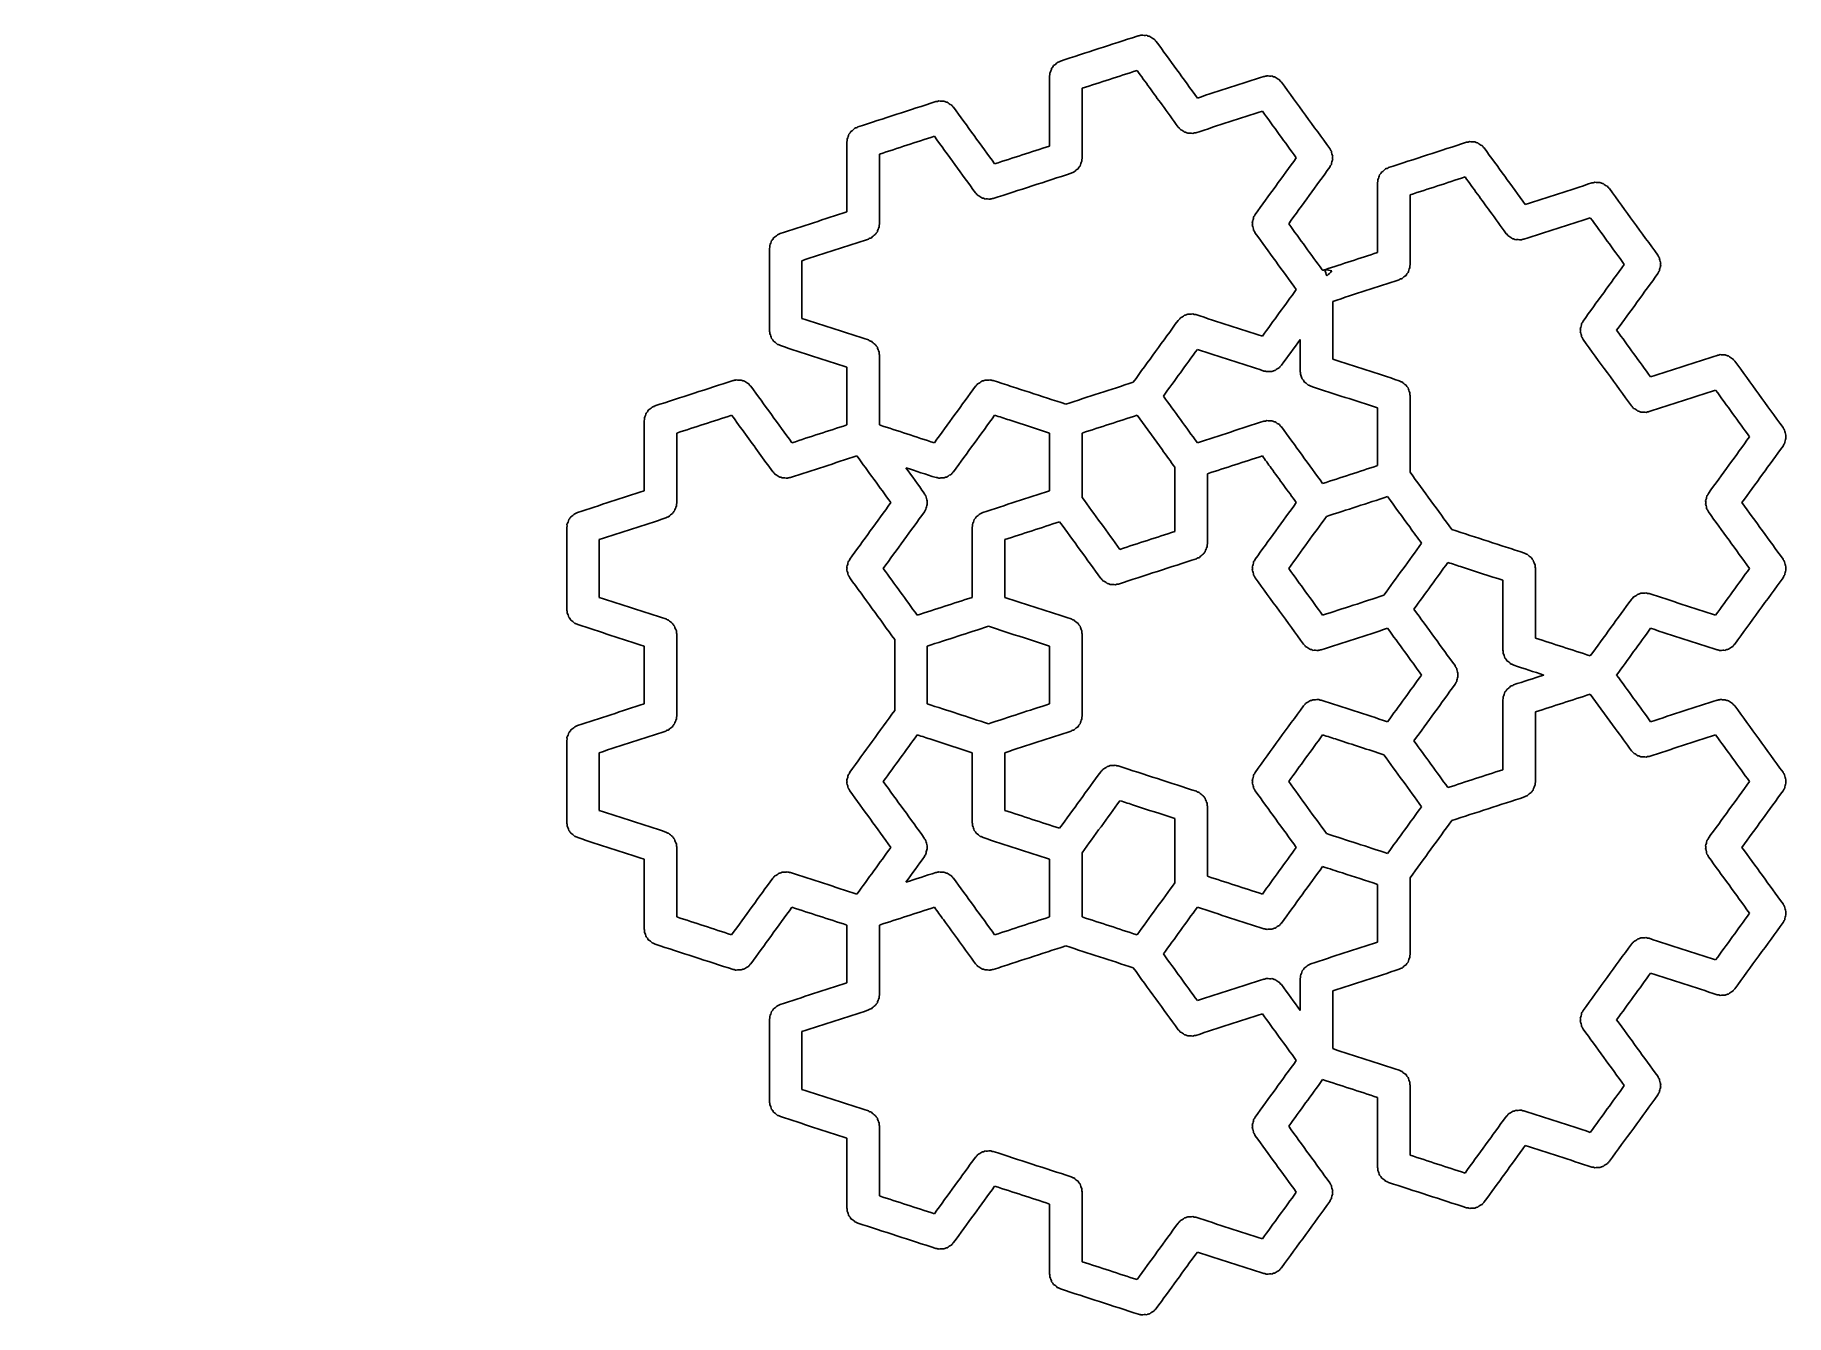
# Model space of a CAD drawing. Header units: millimetres. Extents: x 3 to 151, y 50 to 158.
import ezdxf

# ---------------------------------------------------------------- set-up
doc = ezdxf.new("R2010")
doc.units = ezdxf.units.MM
doc.layers.get('0').update_dxf_attribs({"linetype": 'CONTINUOUS'})

msp = doc.modelspace()

# ---------------------------------------------------------------- linework, layer by layer
at = {"color": 7}
for points in [[(96.055135, 158.077107)], [(97.850817, 152.208157)], [(27.809156, 149.359081)], [(15.227469, 145.271043)], [(125.558209, 143.205359)], [(15.227469, 132.041877)], [(2.645784, 127.953839)], [(62.662268, 124.368317)], [(84.942079, 125.575889)], [(107.073091, 121.509317)], [(118.774475, 116.531467)], [(2.645784, 114.724673)], [(123.232741, 113.134365)], [(15.227469, 110.636635)], [(78.401193, 98.567804)], [(112.649484, 98.567802)], [(95.525355, 93.003754)], [(113.085232, 87.298118)], [(79.378855, 83.354318)]]:
    msp.add_lwpolyline(points, close=True, dxfattribs=at)
for points in [[(88.352077, 154.623006), (88.352077, 148.72266)], [(91.10309, 147.70104), (91.10309, 153.601384)], [(71.227672, 149.059496), (71.227672, 143.158613)], [(73.978688, 142.136996), (73.978688, 148.037339)], [(116.059437, 145.620804), (116.059437, 139.719924)], [(118.810482, 138.698243), (118.810482, 144.598586)], [(64.686804, 140.056169), (64.686804, 133.120173)], [(67.437815, 134.155834), (67.437815, 139.03455)], [(112.269609, 130.717087), (112.269609, 135.5958)], [(109.518622, 132.362054), (109.518622, 129.717716), (109.518617, 129.7177)], [(73.97868, 125.153055), (73.97868, 131.067154)], [(71.22767, 130.032022), (71.22767, 125.153037)], [(118.810474, 121.161681), (118.810474, 127.628934)], [(95.742961, 125.975383), (97.850804, 123.074751), (97.850804, 123.074751)], [(116.059487, 126.593283), (116.059487, 121.714298)], [(88.352085, 124.467978), (88.352085, 119.589262)], [(91.103077, 119.036646), (91.103077, 124.467978)], [(98.93535, 121.581853), (98.93535, 116.15052)], [(101.686357, 115.128893), (101.686357, 121.029236)], [(47.562656, 116.486819), (47.562656, 109.55109)], [(50.313688, 110.586484), (50.313688, 115.465199)], [(81.811212, 116.486819), (81.811212, 110.586476)], [(129.394011, 107.147734), (129.394011, 113.06183)], [(126.643016, 112.026449), (126.643016, 106.112348)], [(83.186717, 108.14067), (84.942087, 107.570321), (84.942087, 107.570321)], [(56.85455, 100.562064), (56.85455, 107.497793)], [(75.270355, 107.015016), (75.270355, 101.031067)], [(91.103082, 100.562059), (91.103082, 107.497788)], [(78.021349, 101.583686), (78.021349, 106.462402)], [(88.352085, 106.462402), (88.352085, 101.583686)], [(134.033903, 102.40604), (136.141746, 99.505138), (136.141735, 99.505128)], [(126.643006, 101.919985), (126.643006, 96.019639)], [(129.394021, 94.998022), (129.394021, 100.898365)], [(47.562656, 98.48124), (47.562656, 91.545244)], [(50.313685, 92.580905), (50.313685, 97.459621)], [(81.81122, 97.459613), (81.81122, 91.545514)], [(98.93535, 91.895568), (98.93535, 86.464236)], [(101.686344, 87.01686), (101.686344, 92.930959)], [(56.854548, 83.578119), (56.854548, 89.492217)], [(91.103077, 83.578111), (91.103077, 89.009443)], [(54.103521, 88.457091), (54.103521, 82.542992)], [(88.352085, 88.456824), (88.352085, 83.578111)], [(116.059482, 86.331791), (116.059482, 81.452805)], [(118.810482, 80.430918), (118.810482, 86.884148)], [(71.227651, 82.893057), (71.227651, 78.014341)], [(73.978688, 76.99216), (73.978688, 82.893041)], [(109.518611, 78.351166), (109.518611, 75.684047)], [(112.269609, 72.450297), (112.269609, 77.329012)], [(64.686783, 74.911898), (64.686783, 67.976171)], [(67.437815, 69.011539), (67.437815, 73.890254)], [(116.059442, 68.326249), (116.059442, 62.411613)], [(118.810474, 63.447507), (118.810474, 69.361606)], [(73.97868, 60.008749), (73.97868, 65.922848)], [(71.227646, 64.887481), (71.227646, 58.972845)], [(88.352045, 59.323436), (88.352045, 53.409335)], [(91.103077, 54.444705), (91.103077, 60.358804)]]:
    msp.add_lwpolyline(points, dxfattribs=at)
for points in [[(95.751864, 158.004378), (93.590517, 157.302227), (91.429348, 156.59974), (89.267916, 155.897811)], [(96.055135, 158.077115), (95.958604, 158.033234), (95.847842, 158.055869), (95.751864, 158.004378)], [(96.123641, 158.103433), (96.100807, 158.094649), (96.077971, 158.085891), (96.055135, 158.077107)], [(96.556171, 158.080864), (96.410746, 158.064777), (96.266624, 158.072503), (96.123641, 158.103433)], [(96.832076, 157.991403), (96.732659, 157.998282), (96.64083, 158.028389), (96.556171, 158.080864)], [(97.183041, 157.761779), (97.052731, 157.817844), (96.937108, 157.89646), (96.832076, 157.991403)], [(97.359975, 157.563709), (97.277581, 157.608392), (97.241847, 157.697557), (97.183041, 157.761779)], [(100.836286, 152.779077), (99.67694, 154.3742), (98.518985, 155.968394), (97.359975, 157.563709)], [(88.698107, 155.527608), (88.66102, 155.435208), (88.604026, 155.357307), (88.528051, 155.293076)], [(89.025513, 155.790591), (88.931644, 155.684041), (88.82054, 155.598866), (88.698107, 155.527608)], [(89.267916, 155.897811), (89.200231, 155.833287), (89.104547, 155.826672), (89.025513, 155.790591)], [(88.372503, 154.888756), (88.384753, 154.798089), (88.377424, 154.70985), (88.352077, 154.623006)], [(88.528051, 155.293076), (88.498347, 155.149765), (88.446345, 155.0151), (88.372503, 154.888756)], [(91.10309, 153.601384), (92.649731, 154.103938), (94.196437, 154.606237), (95.742974, 155.109056)], [(95.742974, 155.109056), (96.445589, 154.142089), (97.148203, 153.175124), (97.850817, 152.208157)], [(106.447688, 154.60222), (104.577208, 153.994491), (102.706771, 153.386772), (100.836286, 152.779077)], [(106.706863, 154.664744), (106.624599, 154.624538), (106.537964, 154.605861), (106.447688, 154.60222)], [(107.139661, 154.642175), (106.994148, 154.626115), (106.849931, 154.633788), (106.706863, 154.664744)], [(107.415298, 154.552714), (107.316053, 154.559752), (107.22415, 154.589666), (107.139661, 154.642175)], [(107.766519, 154.323069), (107.635921, 154.378788), (107.520732, 154.458186), (107.415298, 154.552714)], [(107.943198, 154.12502), (107.860841, 154.169661), (107.825066, 154.258767), (107.766519, 154.323069)], [(112.019974, 148.513814), (110.660696, 150.384159), (109.302333, 152.254736), (107.943198, 154.12502)], [(78.740876, 152.477375), (76.542008, 151.762609), (74.34289, 151.048609), (72.144046, 150.333764)], [(78.998966, 152.539931), (78.917144, 152.499394), (78.830913, 152.48037), (78.740876, 152.477375)], [(79.432301, 152.517097), (79.286592, 152.501222), (79.142101, 152.507784), (78.998966, 152.539931)], [(79.707669, 152.427369), (79.60846, 152.434407), (79.516565, 152.464236), (79.432301, 152.517097)], [(80.058892, 152.197724), (79.928294, 152.253443), (79.813102, 152.332841), (79.707669, 152.427369)], [(80.235571, 152.000213), (80.152936, 152.044255), (80.1175, 152.133727), (80.058892, 152.197724)], [(83.711923, 147.214987), (82.553358, 148.810269), (81.394022, 150.404757), (80.235571, 152.000213)], [(97.850804, 152.208149), (98.311388, 151.577983), (98.765312, 150.941369), (99.230045, 150.315222)], [(100.714276, 149.84666), (102.585031, 150.454498), (104.455772, 151.062378), (106.326496, 151.670306)], [(106.326496, 151.670306), (107.282435, 150.354621), (108.238179, 149.038792), (109.194354, 147.723276)], [(71.403644, 149.729296), (71.373963, 149.585945), (71.322277, 149.451084), (71.248363, 149.324709)], [(71.5737, 149.963561), (71.536364, 149.871396), (71.479878, 149.793196), (71.403644, 149.729296)], [(71.900595, 150.22625), (71.80712, 150.119549), (71.69617, 150.034448), (71.5737, 149.963561)], [(72.144046, 150.333764), (72.076014, 150.269155), (71.979719, 150.26299), (71.900595, 150.22625)], [(73.978688, 148.037339), (75.525397, 148.539923), (77.072003, 149.042819), (78.618839, 149.545012)], [(78.618839, 149.545012), (79.777529, 147.950048), (80.936364, 146.35519), (82.095192, 144.760324)], [(99.230045, 150.315222), (99.331251, 150.268274), (99.341458, 150.131254), (99.449819, 150.098964)], [(99.449819, 150.098964), (99.570064, 150.057097), (99.656654, 149.957801), (99.760799, 149.894513)], [(99.760799, 149.894513), (99.855787, 149.889142), (99.941803, 149.855878), (100.022583, 149.806941)], [(100.022583, 149.806941), (100.168173, 149.822737), (100.312548, 149.815778), (100.455651, 149.784372)], [(100.455651, 149.784372), (100.537915, 149.824012), (100.624106, 149.843694), (100.714276, 149.84666)], [(71.248363, 149.324709), (71.260824, 149.234219), (71.252622, 149.146192), (71.227672, 149.059496)], [(88.352077, 148.72266), (86.805288, 148.220317), (85.258632, 147.717571), (83.711923, 147.214987)], [(112.159418, 148.286412), (112.096243, 148.352643), (112.051304, 148.42901), (112.019974, 148.513814)], [(112.271715, 147.867852), (112.211771, 148.001366), (112.173867, 148.140714), (112.159418, 148.286412)], [(123.57264, 149.038686), (121.373715, 148.324097), (119.174662, 147.609894), (116.975813, 146.895074)], [(123.830728, 149.101242), (123.748908, 149.060705), (123.662675, 149.041681), (123.57264, 149.038686)], [(124.264063, 149.078408), (124.118357, 149.062533), (123.973865, 149.069095), (123.830728, 149.101242)], [(124.5397, 148.98868), (124.440294, 148.995506), (124.348407, 149.025327), (124.264063, 149.078408)], [(124.890654, 148.759035), (124.760194, 148.814838), (124.644777, 148.893803), (124.5397, 148.98868)], [(125.067333, 148.561523), (124.984701, 148.605566), (124.949265, 148.695035), (124.890654, 148.759035)], [(128.543688, 143.776298), (127.384956, 145.371413), (126.225795, 146.966213), (125.067333, 148.561523)], [(90.186984, 146.426233), (90.254685, 146.491193), (90.350668, 146.497419), (90.4299, 146.533482)], [(90.4299, 146.533482), (90.523465, 146.640265), (90.634468, 146.725503), (90.75706, 146.796435)], [(90.75706, 146.796435), (90.794396, 146.8886), (90.850884, 146.9668), (90.927118, 147.0307)], [(90.927118, 147.0307), (90.95685, 147.17394), (91.008287, 147.308833), (91.0824, 147.43502)], [(91.0824, 147.43502), (91.07007, 147.525751), (91.077981, 147.614117), (91.10309, 147.70104)], [(109.194354, 147.723276), (108.035198, 146.128431), (106.87657, 144.533203), (105.717464, 142.938321)], [(108.551694, 142.159271), (109.710466, 143.754177), (110.86933, 145.349014), (112.028047, 146.943959)], [(112.028047, 146.943959), (112.045668, 147.035849), (112.118878, 147.097848), (112.16159, 147.173805)], [(112.16159, 147.173805), (112.174634, 147.315153), (112.214597, 147.449231), (112.271715, 147.578784)], [(112.271715, 147.578784), (112.247664, 147.675116), (112.247744, 147.771517), (112.271715, 147.867852)], [(116.405731, 146.524872), (116.368669, 146.432488), (116.311505, 146.354647), (116.235406, 146.290607)], [(116.73236, 146.787558), (116.638975, 146.680868), (116.527953, 146.595992), (116.405731, 146.524872)], [(116.975813, 146.895074), (116.907778, 146.830463), (116.811483, 146.824301), (116.73236, 146.787558)], [(83.590434, 144.283126), (85.789294, 144.997467), (87.988084, 145.712014), (90.186984, 146.426233)], [(116.080127, 145.88602), (116.092589, 145.795527), (116.084387, 145.707503), (116.059437, 145.620804)], [(116.235406, 146.290607), (116.20631, 146.147034), (116.154081, 146.012403), (116.080127, 145.88602)], [(118.810482, 144.598586), (120.357194, 145.10116), (121.903847, 145.603921), (123.450636, 146.106262)], [(123.450636, 146.106262), (124.153157, 145.139294), (124.855682, 144.172327), (125.558209, 143.205359)], [(134.155905, 145.599947), (132.285044, 144.992024), (130.414559, 144.384179), (128.543688, 143.776298)], [(134.414533, 145.662233), (134.332268, 145.622593), (134.246078, 145.60291), (134.155905, 145.599947)], [(134.847063, 145.639664), (134.701653, 145.623815), (134.55746, 145.630879), (134.414533, 145.662233)], [(135.122968, 145.549935), (135.023453, 145.556656), (134.931785, 145.587279), (134.847063, 145.639664)], [(135.474191, 145.32029), (135.343593, 145.376009), (135.228401, 145.455408), (135.122968, 145.549935)], [(135.65087, 145.122779), (135.568235, 145.166821), (135.532799, 145.25629), (135.474191, 145.32029)], [(139.727898, 139.510752), (138.368921, 141.381454), (137.009558, 143.251873), (135.65087, 145.122779)], [(82.095192, 144.760324), (82.177549, 144.715683), (82.213323, 144.626577), (82.27187, 144.562278)], [(82.27187, 144.562278), (82.402468, 144.506559), (82.51766, 144.427158), (82.623094, 144.332633)], [(82.623094, 144.332633), (82.722336, 144.325595), (82.814242, 144.295678), (82.898729, 144.243172)], [(82.898729, 144.243172), (83.044242, 144.259258), (83.188455, 144.251559), (83.331529, 144.220603)], [(83.331529, 144.220603), (83.413716, 144.26074), (83.500248, 144.27948), (83.590434, 144.283126)], [(71.227672, 143.158613), (69.352906, 142.549203), (67.477897, 141.940535), (65.603178, 141.330977)], [(73.958262, 141.871513), (73.945985, 141.962096), (73.953367, 142.050236), (73.978688, 142.136996)], [(105.584196, 142.709009), (105.571073, 142.567732), (105.531518, 142.43353), (105.474333, 142.304032)], [(105.474333, 142.304032), (105.497987, 142.207507), (105.498014, 142.110953), (105.474333, 142.014427)], [(105.474333, 142.014427), (105.534275, 141.880945), (105.571854, 141.741499), (105.586361, 141.595867)], [(105.717464, 142.938321), (105.701113, 142.846021), (105.626392, 142.785074), (105.584196, 142.709009)], [(111.38721, 138.256751), (110.442031, 139.557586), (109.497003, 140.858532), (108.551694, 142.159271)], [(125.558201, 143.205362), (126.018861, 142.575336), (126.472752, 141.938897), (126.93763, 141.312871)], [(128.42249, 140.844374), (130.292986, 141.452008), (132.163354, 142.060023), (134.033892, 142.66752)], [(134.033892, 142.66752), (134.989853, 141.351847), (135.945904, 140.036241), (136.901751, 138.720489)], [(64.862776, 140.72651), (64.833045, 140.583267), (64.781607, 140.448375), (64.707495, 140.322189)], [(65.032832, 140.960775), (64.995496, 140.86861), (64.939011, 140.790409), (64.862776, 140.72651)], [(65.359994, 141.223998), (65.266337, 141.117257), (65.155477, 141.031731), (65.032832, 140.960775)], [(65.603178, 141.330977), (65.53527, 141.266329), (65.439197, 141.260143), (65.359994, 141.223998)], [(67.437815, 139.03455), (69.312724, 139.64389), (71.187675, 140.253099), (73.062576, 140.862458)], [(73.062576, 140.862458), (73.130362, 140.926977), (73.226197, 140.933205), (73.305249, 140.969411)], [(73.305249, 140.969411), (73.399118, 141.075958), (73.510222, 141.161133), (73.632655, 141.232391)], [(73.632655, 141.232391), (73.670213, 141.324442), (73.726458, 141.402758), (73.802981, 141.466385)], [(73.802981, 141.466385), (73.832252, 141.610033), (73.884086, 141.745071), (73.958262, 141.871513)], [(105.586361, 141.595867), (105.649324, 141.529695), (105.695014, 141.453979), (105.7256, 141.36905)], [(105.7256, 141.36905), (106.882031, 139.777891), (108.037839, 138.18628), (109.194354, 136.595184)], [(126.93763, 141.312871), (127.038788, 141.265617), (127.049048, 141.128632), (127.157483, 141.096175)], [(127.157483, 141.096175), (127.27773, 141.05431), (127.364321, 140.955015), (127.468466, 140.891726)], [(127.468466, 140.891726), (127.563483, 140.886329), (127.649526, 140.853023), (127.730517, 140.804422)], [(127.730517, 140.804422), (127.876033, 140.820482), (128.020247, 140.812809), (128.163315, 140.781853)], [(128.163315, 140.781853), (128.245579, 140.822056), (128.332214, 140.840736), (128.42249, 140.844374)], [(64.707495, 140.322189), (64.719824, 140.231461), (64.711913, 140.143093), (64.686804, 140.056169)], [(116.059437, 139.719924), (114.573918, 139.237332), (113.088468, 138.754602), (111.603041, 138.271891)], [(139.86709, 139.283901), (139.804159, 139.3501), (139.75837, 139.425744), (139.727898, 139.510752)], [(139.979387, 138.865073), (139.919406, 138.998667), (139.881478, 139.138108), (139.86709, 139.283901)], [(111.602771, 138.271621), (111.531908, 138.269769), (111.427059, 138.163338), (111.38721, 138.256751)], [(111.77256, 137.749095), (111.715963, 137.923271), (111.659368, 138.097446), (111.602771, 138.271621)], [(111.603041, 138.271891), (111.805604, 138.241355), (112.008166, 138.210817), (112.210731, 138.180282)], [(112.210731, 138.180282), (112.064673, 138.036552), (111.918618, 137.892825), (111.77256, 137.749095)], [(118.137286, 137.530685), (118.230896, 137.637335), (118.341611, 137.722896), (118.464452, 137.793371)], [(118.464452, 137.793371), (118.501824, 137.8857), (118.558416, 137.963926), (118.634775, 138.027903)], [(118.634775, 138.027903), (118.6639, 138.171558), (118.71601, 138.306316), (118.790056, 138.432763)], [(118.790056, 138.432763), (118.777779, 138.523343), (118.785188, 138.611484), (118.810482, 138.698243)], [(136.901751, 138.720489), (135.742955, 137.125446), (134.584141, 135.530416), (133.425128, 133.935531)], [(136.259364, 133.156492), (137.418286, 134.751446), (138.576828, 136.346671), (139.735986, 137.941447)], [(139.735986, 137.941447), (139.752337, 138.03375), (139.827066, 138.094694), (139.869243, 138.170762)], [(139.869243, 138.170762), (139.882208, 138.312118), (139.922107, 138.446251), (139.979387, 138.575736)], [(139.979387, 138.575736), (139.955389, 138.672171), (139.955363, 138.768649), (139.979387, 138.865073)], [(109.194354, 136.595184), (108.238282, 135.279684), (107.282311, 133.964109), (106.326496, 132.648421)], [(112.269609, 135.5958), (114.144515, 136.205148), (116.019517, 136.814206), (117.894373, 137.423706)], [(117.894373, 137.423706), (117.962212, 137.488298), (118.058192, 137.494482), (118.137286, 137.530685)], [(73.049506, 132.332487), (71.17896, 132.94032), (69.30844, 133.548242), (67.437815, 134.155834)], [(99.211241, 133.983241), (97.947305, 132.242804), (96.682634, 130.502899), (95.418431, 128.762655)], [(99.383998, 134.185928), (99.340834, 134.105312), (99.282239, 134.039015), (99.211241, 133.983241)], [(99.747483, 134.421801), (99.639152, 134.323408), (99.518031, 134.244726), (99.383998, 134.185928)], [(100.022583, 134.511532), (99.938406, 134.458676), (99.84658, 134.428937), (99.747483, 134.421801)], [(100.441797, 134.531931), (100.303362, 134.500422), (100.16344, 134.497231), (100.022583, 134.511532)], [(100.701734, 134.475789), (100.60885, 134.464121), (100.527149, 134.514466), (100.441797, 134.531931)], [(106.326496, 132.648421), (104.451462, 133.257193), (102.576723, 133.866869), (100.701734, 134.475789)], [(133.291863, 133.70622), (133.278872, 133.564773), (133.238878, 133.430606), (133.18173, 133.300976)], [(133.18173, 133.300976), (133.20586, 133.204551), (133.205622, 133.108071), (133.18173, 133.011638)], [(133.425128, 133.935531), (133.408777, 133.843232), (133.334059, 133.782285), (133.291863, 133.70622)], [(139.127222, 129.209732), (138.171259, 130.525312), (137.215147, 131.840783), (136.259364, 133.156492)], [(64.686804, 133.120173), (64.727545, 133.035816), (64.703526, 132.942542), (64.713742, 132.856196)], [(64.713742, 132.856196), (64.786304, 132.734122), (64.833243, 132.602164), (64.862771, 132.463588)], [(64.862771, 132.463588), (64.939286, 132.400086), (64.995547, 132.321933), (65.032829, 132.229861)], [(65.032829, 132.229861), (65.160133, 132.157415), (65.272367, 132.066338), (65.369715, 131.956911)], [(65.369715, 131.956911), (65.459885, 131.940957), (65.541305, 131.906034), (65.616246, 131.855369)], [(65.616246, 131.855369), (67.486657, 131.247397), (69.357174, 130.639747), (71.22767, 130.032022)], [(73.295767, 132.230945), (73.205708, 132.246979), (73.124377, 132.281872), (73.049506, 132.332487)], [(73.632655, 131.957996), (73.505557, 132.03074), (73.39303, 132.121397), (73.295767, 132.230945)], [(73.802981, 131.723739), (73.726865, 131.78776), (73.669784, 131.865662), (73.632655, 131.957996)], [(73.952031, 131.331412), (73.879461, 131.453441), (73.832178, 131.58509), (73.802981, 131.723739)], [(107.951606, 130.204893), (108.474314, 130.923869), (108.995988, 131.642779), (109.518622, 132.362054)], [(133.18173, 133.011638), (133.241833, 132.87819), (133.279655, 132.738779), (133.294027, 132.593078)], [(133.294027, 132.593078), (133.356988, 132.526906), (133.402679, 132.45119), (133.433267, 132.366261)], [(133.433267, 132.366261), (134.792485, 130.495919), (136.151554, 128.625468), (137.510247, 126.754742)], [(73.97868, 131.067154), (73.937643, 131.151604), (73.962408, 131.244939), (73.952031, 131.331412)], [(97.968747, 127.592937), (98.924496, 128.908517), (99.880486, 130.223925), (100.836336, 131.539433)], [(100.836336, 131.539433), (102.711237, 130.930529), (104.585976, 130.321125), (106.460827, 129.712062)], [(107.778563, 130.00195), (107.82177, 130.082701), (107.880515, 130.149013), (107.951606, 130.204893)], [(117.881302, 128.893737), (116.010801, 129.50171), (114.140231, 130.109482), (112.269609, 130.717087)], [(144.738894, 131.032875), (142.868309, 130.425244), (140.997861, 129.817197), (139.127222, 129.209732)], [(144.99807, 131.095399), (144.915742, 131.055394), (144.829175, 131.036481), (144.738894, 131.032875)], [(145.430867, 131.07283), (145.28537, 131.057087), (145.141069, 131.063913), (144.99807, 131.095399)], [(145.705965, 130.983099), (145.606855, 130.99019), (145.515057, 131.020022), (145.430867, 131.07283)], [(146.057199, 130.753475), (145.926916, 130.809675), (145.811409, 130.888624), (145.705965, 130.983099)], [(146.234134, 130.555673), (146.152005, 130.600459), (146.11609, 130.689451), (146.057199, 130.753475)], [(150.310932, 124.944215), (148.952479, 126.814729), (147.593029, 128.685206), (146.234134, 130.555673)], [(61.615921, 128.907522), (59.41709, 128.192962), (57.218154, 127.478822), (55.019371, 126.764146)], [(61.875096, 128.970043), (61.792832, 128.92984), (61.706196, 128.911163), (61.615921, 128.907522)], [(62.308161, 128.947474), (62.162507, 128.931467), (62.018254, 128.938664), (61.875096, 128.970043)], [(62.583261, 128.857743), (62.484151, 128.864834), (62.392354, 128.894669), (62.308161, 128.947474)], [(62.934495, 128.628119), (62.804212, 128.68432), (62.688703, 128.763271), (62.583261, 128.857743)], [(82.623353, 128.857762), (82.515022, 128.759369), (82.393901, 128.680687), (82.259868, 128.621889)], [(82.898454, 128.947493), (82.814276, 128.894637), (82.722447, 128.864898), (82.623353, 128.857762)], [(83.317667, 128.967892), (83.179229, 128.936092), (83.039336, 128.933062), (82.898454, 128.947493)], [(83.577337, 128.911758), (83.484537, 128.900063), (83.402943, 128.950522), (83.317667, 128.967892)], [(89.72758, 126.913527), (87.677493, 127.579586), (85.627459, 128.24581), (83.577337, 128.911758)], [(95.418431, 128.762655), (93.521464, 128.146308), (91.624568, 127.529868), (89.72758, 126.913527)], [(106.460827, 129.712062), (106.553714, 129.72373), (106.635415, 129.673388), (106.720767, 129.65592)], [(106.720767, 129.65592), (106.859202, 129.687429), (106.999125, 129.690623), (107.139978, 129.676346)], [(107.139978, 129.676346), (107.224155, 129.729201), (107.315984, 129.758941), (107.415079, 129.766076)], [(107.415079, 129.766076), (107.523412, 129.86447), (107.644531, 129.943152), (107.778563, 130.00195)], [(109.518617, 129.7177), (109.527983, 129.627779), (109.559852, 129.541226), (109.54026, 129.448637)], [(109.54026, 129.448637), (109.57092, 129.336097), (109.656287, 129.237534), (109.670257, 129.115908)], [(109.670257, 129.115908), (109.670787, 128.998737), (109.798705, 128.959391), (109.8316, 128.856672)], [(109.8316, 128.856672), (109.87655, 128.733728), (110.033663, 128.717408), (110.106145, 128.613676)], [(118.12756, 128.792196), (118.037504, 128.808229), (117.956174, 128.843125), (117.881302, 128.893737)], [(118.464452, 128.519246), (118.337354, 128.591991), (118.224824, 128.68265), (118.12756, 128.792196)], [(63.11143, 128.43032), (63.029301, 128.475106), (62.993384, 128.564096), (62.934495, 128.628119)], [(66.587783, 123.645632), (65.429096, 125.240484), (64.270192, 126.835263), (63.11143, 128.43032)], [(82.087111, 128.419202), (80.931176, 126.827902), (79.77482, 125.23691), (78.618831, 123.64565)], [(82.259868, 128.621889), (82.216704, 128.541273), (82.15811, 128.474976), (82.087111, 128.419202)], [(100.836336, 123.645637), (99.880274, 124.960732), (98.924425, 126.276783), (97.968747, 127.592937)], [(110.106145, 128.613676), (110.160652, 128.547025), (110.224514, 128.496487), (110.312861, 128.488446)], [(110.312861, 128.488446), (110.395747, 128.453868), (110.468513, 128.395418), (110.560951, 128.379879)], [(110.560951, 128.379879), (112.393772, 127.784276), (114.226618, 127.188741), (116.059487, 126.593283)], [(118.634775, 128.285251), (118.558784, 128.349254), (118.501528, 128.426973), (118.464452, 128.519246)], [(118.783825, 127.892655), (118.711165, 128.014744), (118.663987, 128.146514), (118.634775, 128.285251)], [(118.810474, 127.628934), (118.769797, 127.713214), (118.794175, 127.806408), (118.783825, 127.892655)], [(139.005757, 126.277543), (140.876364, 126.885105), (142.746759, 127.493316), (144.617429, 128.100688)], [(144.617429, 128.100688), (145.573382, 126.785011), (146.529351, 125.469346), (147.485285, 124.153655)], [(54.123955, 125.755088), (54.136152, 125.664654), (54.128559, 125.576529), (54.103529, 125.489875)], [(54.279504, 126.159946), (54.249989, 126.016423), (54.197763, 125.881617), (54.123955, 125.755088)], [(54.449562, 126.393943), (54.412518, 126.301696), (54.355524, 126.22389), (54.279504, 126.159946)], [(54.776725, 126.657167), (54.683139, 126.550323), (54.57203, 126.465156), (54.449562, 126.393943)], [(55.019371, 126.764146), (54.95159, 126.699595), (54.85584, 126.693145), (54.776725, 126.657167)], [(56.854556, 124.467986), (58.401188, 124.970429), (59.94776, 125.473072), (61.49444, 125.975391)], [(61.49444, 125.975391), (61.883713, 125.4397), (62.27299, 124.904008), (62.662268, 124.368317)], [(80.24364, 121.201824), (81.399692, 122.793036), (82.555837, 124.384184), (83.711923, 125.975373)], [(83.711923, 125.975373), (84.121974, 125.84221), (84.532026, 125.709051), (84.942079, 125.575889)], [(91.103077, 124.467978), (92.649746, 124.970366), (94.196278, 125.473146), (95.742961, 125.975383)], [(137.510247, 126.754742), (137.592382, 126.70997), (137.628278, 126.620937), (137.687193, 126.556961)], [(137.687193, 126.556961), (137.817871, 126.501356), (137.932742, 126.421526), (138.038417, 126.327316)], [(138.038417, 126.327316), (138.137831, 126.320543), (138.229403, 126.289917), (138.314052, 126.237588)], [(138.314052, 126.237588), (138.459371, 126.253383), (138.603487, 126.246451), (138.746312, 126.215019)], [(138.746312, 126.215019), (138.828716, 126.255093), (138.915383, 126.273942), (139.005757, 126.277543)], [(54.103529, 125.489875), (54.103527, 123.523005), (54.103529, 121.556135), (54.103529, 119.589262)], [(56.854556, 118.567642), (56.854556, 120.534423), (56.854553, 122.501206), (56.854556, 124.467986)], [(62.66226, 124.368309), (63.431851, 123.309251), (64.201492, 122.250235), (64.970784, 121.190965)], [(71.22767, 125.153037), (69.681032, 124.650596), (68.134354, 124.148276), (66.587783, 123.645632)], [(78.618831, 123.64565), (77.072014, 124.147813), (75.525458, 124.650778), (73.97868, 125.153055)], [(84.942087, 125.575899), (86.078737, 125.206544), (87.215369, 124.83713), (88.352085, 124.467978)], [(106.447738, 125.46878), (104.577041, 124.860966), (102.706866, 124.2533), (100.836336, 123.645637)], [(106.707181, 125.531304), (106.624779, 125.491233), (106.538112, 125.472384), (106.447738, 125.46878)], [(107.139978, 125.508735), (106.994481, 125.492992), (106.850183, 125.499818), (106.707181, 125.531304)], [(107.415079, 125.419004), (107.315968, 125.426095), (107.224171, 125.455929), (107.139978, 125.508735)], [(107.766313, 125.18938), (107.63603, 125.24558), (107.52052, 125.324532), (107.415079, 125.419004)], [(107.943248, 124.99158), (107.861119, 125.036366), (107.825201, 125.125356), (107.766313, 125.18938)], [(111.4196, 120.206892), (110.26068, 121.801478), (109.102083, 123.396593), (107.943248, 124.99158)], [(150.450354, 124.717334), (150.386899, 124.783247), (150.341968, 124.859347), (150.310932, 124.944215)], [(150.562651, 124.298774), (150.502549, 124.432222), (150.464726, 124.571634), (150.450354, 124.717334)], [(150.562651, 124.008899), (150.538363, 124.105554), (150.538574, 124.202111), (150.562651, 124.298774)], [(97.850804, 123.074751), (98.211426, 122.577456), (98.573611, 122.079039), (98.93535, 121.581853)], [(147.485285, 124.153655), (146.32623, 122.559046), (145.167638, 120.964098), (144.008933, 119.369237)], [(146.842898, 118.589926), (148.001503, 120.184887), (149.16037, 121.779658), (150.318983, 123.374614)], [(150.318983, 123.374614), (150.336605, 123.466503), (150.409817, 123.528503), (150.452526, 123.60446)], [(150.452526, 123.60446), (150.46557, 123.745636), (150.505377, 123.879587), (150.562651, 124.008899)], [(66.466297, 120.713495), (68.336903, 121.321055), (70.207299, 121.929269), (72.077969, 122.536639)], [(72.077969, 122.536639), (73.034051, 121.221146), (73.989705, 119.905341), (74.945825, 118.589875)], [(77.771435, 119.380339), (77.248988, 120.099318), (76.72664, 120.818392), (76.20445, 121.537524)], [(76.20445, 121.537524), (77.058838, 121.262122), (77.911582, 120.97783), (78.767149, 120.708458)], [(101.686357, 121.029236), (103.233138, 121.531513), (104.779691, 122.034481), (106.326509, 122.536641)], [(106.326509, 122.536641), (106.575371, 122.194199), (106.824232, 121.851759), (107.073091, 121.509317)], [(107.073078, 121.509317), (107.779365, 120.536344), (108.487191, 119.563137), (109.194354, 118.589878)], [(116.059487, 121.714298), (114.51282, 121.211904), (112.966302, 120.709225), (111.4196, 120.206892)], [(64.970784, 121.190965), (65.052935, 121.145978), (65.089278, 121.057075), (65.148248, 120.992874)], [(65.148248, 120.992874), (65.278386, 120.936682), (65.393372, 120.857291), (65.498956, 120.763269)], [(65.498956, 120.763269), (65.598371, 120.756495), (65.689943, 120.72587), (65.774591, 120.673541)], [(65.774591, 120.673541), (65.919911, 120.689336), (66.064027, 120.682404), (66.206852, 120.650972)], [(66.206852, 120.650972), (66.289256, 120.691045), (66.375923, 120.709892), (66.466297, 120.713495)], [(78.767149, 120.708458), (78.876517, 120.72936), (78.965417, 120.625402), (79.072039, 120.662526)], [(79.072039, 120.662526), (79.194171, 120.699496), (79.322867, 120.66967), (79.444543, 120.679803)], [(79.444543, 120.679803), (79.524347, 120.731482), (79.613432, 120.755014), (79.707399, 120.763258)], [(79.707399, 120.763258), (79.815732, 120.861657), (79.936853, 120.940336), (80.070886, 120.999137)], [(80.070886, 120.999137), (80.11405, 121.07975), (80.172645, 121.146047), (80.24364, 121.201824)], [(122.327395, 116.321113), (121.155275, 117.934775), (119.983065, 119.548366), (118.810474, 121.161681)], [(54.103529, 119.589262), (52.22853, 118.97976), (50.353362, 118.370763), (48.478228, 117.761624)], [(56.833865, 118.301622), (56.821536, 118.392351), (56.829447, 118.480719), (56.854556, 118.567642)], [(74.945825, 118.589875), (73.786706, 116.995221), (72.628294, 115.400056), (71.469472, 113.805187)], [(77.911463, 119.153242), (77.848193, 119.219412), (77.802253, 119.295255), (77.771435, 119.380339)], [(78.023223, 118.734682), (77.962678, 118.868005), (77.925639, 119.007518), (77.911463, 119.153242)], [(77.913611, 118.0401), (77.926364, 118.181562), (77.965845, 118.315791), (78.023223, 118.445344)], [(78.023223, 118.445344), (77.999119, 118.541769), (77.999331, 118.638247), (78.023223, 118.734682)], [(88.352085, 119.589262), (86.477242, 118.979734), (84.602172, 118.370901), (82.727321, 117.761357)], [(94.295465, 114.642848), (93.231338, 116.107446), (92.167207, 117.572044), (91.103077, 119.036646)], [(109.194354, 118.589878), (108.035106, 116.995099), (106.876712, 115.399699), (105.717464, 113.80492)], [(111.744128, 117.419631), (113.466004, 117.979061), (115.187831, 118.538639), (116.909763, 119.097899)], [(116.909763, 119.097899), (117.531335, 118.242422), (118.152905, 117.386945), (118.774475, 116.531467)], [(143.874876, 119.139653), (143.862044, 118.998384), (143.823039, 118.864187), (143.765265, 118.734949)], [(143.765265, 118.734949), (143.788918, 118.638236), (143.788918, 118.54152), (143.765265, 118.444807)], [(143.765265, 118.444807), (143.825889, 118.311616), (143.862764, 118.172117), (143.877025, 118.026517)], [(144.008933, 119.369237), (143.992211, 119.27684), (143.917366, 119.215734), (143.874876, 119.139653)], [(150.310932, 113.81639), (149.155142, 115.407848), (147.998617, 116.998661), (146.842898, 118.589926)], [(47.738631, 117.156889), (47.708928, 117.013578), (47.656927, 116.878913), (47.583082, 116.752569)], [(47.908689, 117.391421), (47.871602, 117.299021), (47.814606, 117.22112), (47.738631, 117.156889)], [(48.236095, 117.654404), (48.142226, 117.547854), (48.03112, 117.462679), (47.908689, 117.391421)], [(48.478228, 117.761624), (48.410916, 117.696624), (48.315002, 117.690541), (48.236095, 117.654404)], [(50.313688, 115.465199), (52.188642, 116.074585), (54.063747, 116.6835), (55.938716, 117.292835)], [(55.938716, 117.292835), (56.006497, 117.357383), (56.102247, 117.363836), (56.181363, 117.399814)], [(56.181363, 117.399814), (56.274951, 117.506658), (56.386058, 117.591822), (56.508528, 117.663037)], [(56.508528, 117.663037), (56.545612, 117.755438), (56.602609, 117.833339), (56.678584, 117.897569)], [(56.678584, 117.897569), (56.708426, 118.040693), (56.759777, 118.175514), (56.833865, 118.301622)], [(74.303202, 113.025831), (75.462363, 114.620453), (76.620785, 116.215613), (77.779555, 117.810519)], [(77.779555, 117.810519), (77.797044, 117.902506), (77.870868, 117.964215), (77.913611, 118.0401)], [(81.986919, 117.157427), (81.957648, 117.013779), (81.905811, 116.878741), (81.831638, 116.752299)], [(82.157245, 117.391421), (82.119684, 117.29937), (82.063439, 117.221054), (81.986919, 117.157427)], [(82.484651, 117.654404), (82.390782, 117.547854), (82.279675, 117.462679), (82.157245, 117.391421)], [(82.727321, 117.761357), (82.659535, 117.696835), (82.5637, 117.690607), (82.484651, 117.654404)], [(84.56222, 115.465194), (86.108815, 115.967889), (87.655556, 116.470116), (89.202104, 116.972866)], [(89.202104, 116.972866), (90.360979, 115.377947), (91.519978, 113.783119), (92.678456, 112.187911)], [(108.551739, 113.025831), (109.615899, 114.490411), (110.679995, 115.955036), (111.744128, 117.419631)], [(143.877025, 118.026517), (143.94039, 117.960442), (143.985676, 117.88421), (144.017003, 117.799382)], [(144.017003, 117.799382), (145.17306, 116.20817), (146.328942, 114.616834), (147.485285, 113.025831)], [(47.583082, 116.752569), (47.595332, 116.661899), (47.587977, 116.573663), (47.562656, 116.486819)], [(81.831638, 116.752299), (81.843914, 116.661719), (81.836533, 116.573578), (81.811212, 116.486819)], [(84.56222, 110.586478), (84.562217, 112.212716), (84.56222, 113.838954), (84.56222, 115.465194)], [(98.93535, 116.15052), (97.388722, 115.647963), (95.842093, 115.145405), (94.295465, 114.642848)], [(118.774475, 116.531467), (119.108834, 116.071341), (119.443238, 115.611246), (119.777621, 115.151136)], [(128.465096, 114.326872), (126.419203, 114.99164), (124.373293, 115.656361), (122.327395, 116.321113)], [(100.770515, 113.854085), (100.838296, 113.918633), (100.934046, 113.925086), (101.013162, 113.961064)], [(101.013162, 113.961064), (101.106748, 114.067908), (101.217857, 114.153072), (101.340325, 114.224287)], [(101.340325, 114.224287), (101.377411, 114.316688), (101.434408, 114.394589), (101.510383, 114.458819)], [(101.510383, 114.458819), (101.540085, 114.602134), (101.592086, 114.736796), (101.665932, 114.86314)], [(101.665932, 114.86314), (101.653681, 114.95381), (101.66101, 115.042048), (101.686357, 115.128893)], [(119.777621, 115.151136), (118.713152, 113.686691), (117.649493, 112.221661), (116.585233, 110.757068)], [(128.711095, 114.225362), (128.621002, 114.241104), (128.539915, 114.276342), (128.465096, 114.326872)], [(129.047986, 113.952947), (128.920502, 114.024985), (128.808266, 114.115835), (128.711095, 114.225362)], [(129.218042, 113.718417), (129.141577, 113.78224), (129.085456, 113.860792), (129.047986, 113.952947)], [(71.335416, 113.575606), (71.322636, 113.434231), (71.283412, 113.300024), (71.225804, 113.170632)], [(71.225804, 113.170632), (71.249802, 113.074199), (71.249828, 112.977719), (71.225804, 112.881294)], [(71.225804, 112.881294), (71.286111, 112.747804), (71.323396, 112.608273), (71.337562, 112.462467)], [(71.469472, 113.805187), (71.452751, 113.71279), (71.377903, 113.651684), (71.335416, 113.575606)], [(71.337562, 112.462467), (71.400927, 112.396392), (71.446215, 112.320163), (71.477542, 112.235335)], [(77.171058, 109.0788), (76.215108, 110.394478), (75.259155, 111.710156), (74.303202, 113.025831)], [(94.173418, 111.710473), (96.372437, 112.425052), (98.571484, 113.139546), (100.770515, 113.854085)], [(105.584204, 113.575608), (105.571107, 113.434321), (105.53192, 113.300008), (105.474333, 113.170635)], [(105.474333, 113.170635), (105.497987, 113.074109), (105.498014, 112.977555), (105.474333, 112.88103)], [(105.474333, 112.88103), (105.534275, 112.747547), (105.571854, 112.608101), (105.586361, 112.462469)], [(105.717464, 113.80492), (105.701113, 113.71262), (105.626384, 113.651676), (105.584204, 113.575608)], [(105.586361, 112.462469), (105.649289, 112.396273), (105.695081, 112.320629), (105.725553, 112.235618)], [(111.419595, 109.0788), (110.46364, 110.394475), (109.507814, 111.710243), (108.551739, 113.025831)], [(119.135263, 109.587089), (120.091197, 110.902187), (121.046692, 112.218352), (122.002852, 113.534122)], [(122.002852, 113.534122), (122.412816, 113.40087), (122.822777, 113.267618), (123.232741, 113.134365)], [(123.232751, 113.134365), (124.369436, 112.764846), (125.506242, 112.395731), (126.643016, 112.026449)], [(129.367092, 113.325821), (129.294655, 113.447966), (129.247744, 113.579876), (129.218042, 113.718417)], [(129.394011, 113.06183), (129.353366, 113.146206), (129.377236, 113.239453), (129.367092, 113.325821)], [(147.485285, 113.025831), (146.529113, 111.710317), (145.573366, 110.394489), (144.617429, 109.0788)], [(150.450354, 113.588973), (150.387386, 113.655341), (150.341698, 113.731308), (150.310932, 113.81639)], [(150.318983, 112.246522), (150.336605, 112.338412), (150.409817, 112.400411), (150.452526, 112.476368)], [(150.562651, 113.170415), (150.502707, 113.303929), (150.464803, 113.443277), (150.450354, 113.588973)], [(150.452526, 112.476368), (150.46557, 112.617716), (150.505536, 112.751794), (150.562651, 112.881344)], [(150.562651, 112.881344), (150.538601, 112.977682), (150.53868, 113.07408), (150.562651, 113.170415)], [(71.477542, 112.235335), (72.741753, 110.495184), (74.005922, 108.755003), (75.270355, 107.015016)], [(92.678456, 112.187911), (92.760586, 112.143125), (92.796503, 112.054133), (92.855391, 111.990109)], [(92.855391, 111.990109), (92.985675, 111.933909), (93.101184, 111.854957), (93.206626, 111.760485)], [(93.206626, 111.760485), (93.305736, 111.753394), (93.397533, 111.72356), (93.481726, 111.670757)], [(93.481726, 111.670757), (93.627316, 111.686552), (93.771688, 111.679594), (93.914793, 111.648188)], [(93.914793, 111.648188), (93.997058, 111.687828), (94.083246, 111.70751), (94.173418, 111.710473)], [(105.725553, 112.235618), (107.084633, 110.364927), (108.444144, 108.494553), (109.802851, 106.623591)], [(138.314052, 110.941901), (138.229369, 110.889498), (138.137535, 110.859409), (138.038147, 110.85244)], [(138.73299, 110.962353), (138.594579, 110.931434), (138.454836, 110.927267), (138.314052, 110.941901)], [(138.992668, 110.906172), (138.899866, 110.89453), (138.818231, 110.944692), (138.73299, 110.962353)], [(146.242159, 106.634812), (147.600741, 108.505641), (148.960142, 110.375878), (150.318983, 112.246522)], [(47.562656, 109.55109), (47.603698, 109.46664), (47.578955, 109.373305), (47.589313, 109.286829)], [(55.925897, 108.763073), (54.055029, 109.370469), (52.184382, 109.97855), (50.313688, 110.586484)], [(81.811212, 110.586476), (80.264527, 110.083905), (78.71777, 109.581361), (77.171058, 109.0788)], [(90.173903, 108.763097), (88.303264, 109.370652), (86.432742, 109.978569), (84.56222, 110.586478)], [(116.585233, 110.757068), (114.863274, 110.197885), (113.141575, 109.637928), (111.419595, 109.0788)], [(122.603794, 104.813259), (121.4476, 106.404522), (120.291445, 107.995813), (119.135263, 109.587089)], [(137.502175, 110.41361), (136.346253, 108.8223), (135.190034, 107.231207), (134.033892, 105.640058)], [(137.674929, 110.616564), (137.631956, 110.53567), (137.573393, 110.469329), (137.502175, 110.41361)], [(138.038147, 110.85244), (137.930284, 110.753483), (137.808946, 110.675294), (137.674929, 110.616564)], [(144.617429, 109.0788), (142.742393, 109.687572), (140.867654, 110.297249), (138.992668, 110.906172)], [(47.589313, 109.286829), (47.661753, 109.164835), (47.708942, 109.033202), (47.738631, 108.894772)], [(47.738631, 108.894772), (47.814616, 108.83055), (47.871557, 108.752606), (47.908686, 108.660238)], [(47.908686, 108.660238), (48.035729, 108.587424), (48.148274, 108.496786), (48.245845, 108.387558)], [(48.245845, 108.387558), (48.335713, 108.37163), (48.416856, 108.336546), (48.491317, 108.285807)], [(48.491317, 108.285807), (50.362078, 107.678078), (52.232788, 107.07019), (54.103529, 106.462399)], [(56.17137, 108.661322), (56.081501, 108.67725), (56.000359, 108.712334), (55.925897, 108.763073)], [(56.508528, 108.388643), (56.381486, 108.461456), (56.26894, 108.552094), (56.17137, 108.661322)], [(56.678584, 108.154108), (56.602598, 108.218333), (56.545657, 108.296274), (56.508528, 108.388643)], [(56.827613, 107.76231), (56.755027, 107.884111), (56.708376, 108.015853), (56.678584, 108.154108)], [(78.021349, 106.462402), (79.743154, 107.021776), (81.464931, 107.581243), (83.186717, 108.14067)], [(90.420171, 108.661317), (90.329925, 108.677086), (90.248716, 108.712281), (90.173903, 108.763097)], [(90.757057, 108.388637), (90.629811, 108.461067), (90.517419, 108.551835), (90.420171, 108.661317)], [(90.927116, 108.154373), (90.850799, 108.218211), (90.794451, 108.296512), (90.757057, 108.388637)], [(91.076145, 107.762305), (91.003527, 107.884183), (90.956807, 108.016001), (90.927116, 108.154373)], [(56.85455, 107.497793), (56.813823, 107.582333), (56.837829, 107.675792), (56.827613, 107.76231)], [(84.942087, 107.570321), (86.078737, 107.200968), (87.215369, 106.831551), (88.352085, 106.462402)], [(91.103082, 107.497788), (91.062355, 107.582328), (91.086361, 107.675786), (91.076145, 107.762305)], [(109.802851, 106.623591), (109.885483, 106.579552), (109.920921, 106.49008), (109.979526, 106.42608)], [(111.297543, 106.146429), (113.168311, 106.754229), (115.039034, 107.362157), (116.909763, 107.970077)], [(116.909763, 107.970077), (117.865631, 106.654492), (118.821348, 105.338801), (119.777351, 104.023314)], [(134.033892, 105.640058), (132.487181, 106.142359), (130.940633, 106.645158), (129.394011, 107.147734)], [(136.259364, 104.023092), (137.215338, 105.338754), (138.171267, 106.654447), (139.127222, 107.970122)], [(139.127222, 107.970122), (141.00215, 107.36102), (142.877021, 106.75175), (144.751983, 106.142754)], [(146.069719, 106.432359), (146.112352, 106.513183), (146.170999, 106.579477), (146.242159, 106.634812)], [(54.103529, 106.462399), (54.103529, 104.836162), (54.103527, 103.209921), (54.103529, 101.583684)], [(109.979526, 106.42608), (110.109987, 106.370279), (110.225406, 106.291312), (110.330483, 106.196435)], [(110.330483, 106.196435), (110.429889, 106.189609), (110.521776, 106.15979), (110.606118, 106.106707)], [(110.606118, 106.106707), (110.751826, 106.122582), (110.896318, 106.11602), (111.039452, 106.083873)], [(111.039452, 106.083873), (111.121277, 106.124413), (111.207508, 106.143436), (111.297543, 106.146429)], [(126.643016, 106.112348), (126.68405, 106.027898), (126.659288, 105.934566), (126.669662, 105.84809)], [(126.669662, 105.84809), (126.742103, 105.726096), (126.789291, 105.594463), (126.818983, 105.456033)], [(126.818983, 105.456033), (126.894968, 105.391808), (126.951909, 105.313867), (126.989038, 105.221498)], [(126.989038, 105.221498), (127.115954, 105.148645), (127.228685, 105.058285), (127.325927, 104.948819)], [(144.751983, 106.142754), (144.844701, 106.154422), (144.926225, 106.104151), (145.011391, 106.086569)], [(145.011391, 106.086569), (145.14989, 106.117512), (145.289725, 106.121653), (145.430597, 106.107022)], [(145.430597, 106.107022), (145.515076, 106.159563), (145.607011, 106.189384), (145.706235, 106.196482)], [(145.706235, 106.196482), (145.814547, 106.29495), (145.935441, 106.373941), (146.069719, 106.432359)], [(119.777351, 104.023314), (118.822369, 102.707949), (117.865432, 101.39176), (116.909763, 100.076016)], [(122.743256, 104.586406), (122.680024, 104.65243), (122.634314, 104.728217), (122.603794, 104.813259)], [(122.855014, 104.168115), (122.794392, 104.301306), (122.757517, 104.440805), (122.743256, 104.586406)], [(122.745405, 103.473266), (122.758264, 103.61452), (122.797303, 103.748724), (122.855014, 103.87797)], [(122.855014, 103.87797), (122.83136, 103.974686), (122.83136, 104.071399), (122.855014, 104.168115)], [(127.325927, 104.948819), (127.415872, 104.932626), (127.497049, 104.897426), (127.571929, 104.847039)], [(130.108084, 104.023044), (129.255007, 103.74338), (128.397812, 103.472388), (127.547296, 103.187326)], [(127.571929, 104.847039), (128.417307, 104.572356), (129.262674, 104.297629), (130.108084, 104.023044)], [(139.127222, 100.076061), (138.171269, 101.391736), (137.215316, 102.707414), (136.259364, 104.023092)], [(119.134996, 98.458997), (120.294104, 100.053876), (121.452799, 101.649057), (122.611885, 103.243955)], [(122.611885, 103.243955), (122.628237, 103.33631), (122.702995, 103.397326), (122.745405, 103.473266)], [(126.663431, 102.185735), (126.675682, 102.095065), (126.668353, 102.006829), (126.643006, 101.919985)], [(126.818983, 102.590056), (126.789281, 102.446744), (126.737277, 102.312079), (126.663431, 102.185735)], [(126.982807, 102.812327), (126.948605, 102.723429), (126.890137, 102.652188), (126.818983, 102.590056)], [(127.274079, 103.045419), (127.196562, 102.944179), (127.075377, 102.891995), (126.982807, 102.812327)], [(127.547296, 103.187326), (127.471276, 103.106255), (127.338455, 103.137825), (127.274079, 103.045419)], [(129.394021, 100.898365), (130.940643, 101.400941), (132.487191, 101.903737), (134.033903, 102.40604)], [(54.103529, 101.583684), (52.22852, 100.974465), (50.353494, 100.365301), (48.478498, 99.756045)], [(75.270355, 101.031067), (74.003233, 99.287365), (72.736348, 97.543491), (71.469472, 95.799612)], [(83.186717, 99.905418), (81.464931, 100.464846), (79.743154, 101.02431), (78.021349, 101.583686)], [(88.352085, 101.583686), (86.630296, 101.024265), (84.908506, 100.46484), (83.186717, 99.905418)], [(109.794826, 101.411332), (108.435973, 99.540479), (107.076595, 97.670007), (105.717464, 95.799352)], [(109.967265, 101.613783), (109.924633, 101.53296), (109.865986, 101.466666), (109.794826, 101.411332)], [(110.330483, 101.849659), (110.222567, 101.750787), (110.101425, 101.672261), (109.967265, 101.613783)], [(110.606388, 101.93912), (110.521832, 101.886362), (110.4299, 101.856586), (110.330483, 101.849659)], [(111.025877, 101.960022), (110.887396, 101.928169), (110.747355, 101.924642), (110.606388, 101.93912)], [(111.285001, 101.903382), (111.192162, 101.891185), (111.110948, 101.942393), (111.025877, 101.960022)], [(116.909763, 100.076016), (115.034962, 100.685471), (113.160024, 101.294555), (111.285001, 101.903382)], [(144.739183, 101.899678), (142.868568, 101.291684), (140.997869, 100.683952), (139.127222, 100.076061)], [(144.9978, 101.961996), (144.915541, 101.922345), (144.829332, 101.902695), (144.739183, 101.899678)], [(145.430867, 101.939427), (145.285277, 101.923631), (145.140902, 101.93059), (144.9978, 101.961996)], [(145.706235, 101.849696), (145.607027, 101.856734), (145.515132, 101.886566), (145.430867, 101.939427)], [(146.057456, 101.620051), (145.92686, 101.675769), (145.811666, 101.755171), (145.706235, 101.849696)], [(146.234134, 101.422539), (146.151502, 101.466582), (146.116064, 101.556053), (146.057456, 101.620051)], [(150.310911, 95.810796), (148.952082, 97.681447), (147.59273, 99.551721), (146.234134, 101.422539)], [(47.738631, 99.151311), (47.708928, 99.007999), (47.656925, 98.873334), (47.583082, 98.746991)], [(47.908686, 99.385843), (47.871602, 99.293442), (47.814606, 99.215541), (47.738631, 99.151311)], [(48.235851, 99.649066), (48.142266, 99.542225), (48.031157, 99.457058), (47.908686, 99.385843)], [(48.478498, 99.756045), (48.410717, 99.691498), (48.314967, 99.685044), (48.235851, 99.649066)], [(50.313685, 97.459621), (52.188742, 98.068959), (54.063739, 98.678495), (55.938981, 99.287259)], [(55.938981, 99.287259), (56.006296, 99.352262), (56.10221, 99.358342), (56.181117, 99.394479)], [(56.181117, 99.394479), (56.274989, 99.501029), (56.386092, 99.586204), (56.508526, 99.657462)], [(56.508526, 99.657462), (56.54561, 99.749862), (56.602606, 99.827763), (56.678581, 99.891993)], [(56.678581, 99.891993), (56.708424, 100.035117), (56.759774, 100.169938), (56.83386, 100.296047)], [(56.83386, 100.296047), (56.82153, 100.386775), (56.829441, 100.475143), (56.85455, 100.562064)], [(84.562214, 97.459615), (86.437094, 98.068948), (88.311982, 98.678262), (90.186976, 99.287254)], [(90.186976, 99.287254), (90.254677, 99.352214), (90.35066, 99.35844), (90.429892, 99.3945)], [(90.429892, 99.3945), (90.523457, 99.501286), (90.63446, 99.586524), (90.757052, 99.657456)], [(90.757052, 99.657456), (90.794388, 99.749619), (90.850876, 99.827821), (90.92711, 99.891718)], [(90.92711, 99.891718), (90.956842, 100.034961), (91.008279, 100.169854), (91.082392, 100.296041)], [(91.082392, 100.296041), (91.070062, 100.38677), (91.077973, 100.475138), (91.103082, 100.562059)], [(136.141735, 99.505128), (136.602309, 98.875104), (137.056101, 98.238657), (137.520897, 97.612637)], [(47.583082, 98.746991), (47.595332, 98.656321), (47.587977, 98.568082), (47.562656, 98.48124)], [(74.303178, 95.020258), (75.259152, 96.335922), (76.215081, 97.651613), (77.171037, 98.967291)], [(77.171037, 98.967291), (77.581088, 98.834128), (77.991142, 98.700966), (78.401193, 98.567804)], [(78.401222, 98.567802), (79.537896, 98.198433), (80.674583, 97.829098), (81.81122, 97.459613)], [(108.551739, 95.020255), (109.507711, 96.335919), (110.463642, 97.65161), (111.419595, 98.967288)], [(111.419595, 98.967288), (111.829559, 98.834126), (112.23952, 98.700964), (112.649484, 98.567802)], [(112.649484, 98.567802), (113.961399, 98.141542), (115.273317, 97.715282), (116.585233, 97.28902)], [(122.002852, 94.511967), (121.047015, 95.827726), (120.090986, 97.143348), (119.134996, 98.458997)], [(139.005757, 97.144142), (140.876285, 97.751967), (142.74695, 98.35936), (144.617429, 98.967285)], [(144.617429, 98.967285), (145.573366, 97.651597), (146.529113, 96.335769), (147.485285, 95.020252)], [(84.562214, 92.5809), (84.562212, 94.20714), (84.562214, 95.833378), (84.562214, 97.459615)], [(93.20662, 96.285609), (93.098287, 96.187213), (92.977168, 96.108531), (92.843136, 96.04973)], [(93.481721, 96.375337), (93.397544, 96.322484), (93.305715, 96.292742), (93.20662, 96.285609)], [(93.901199, 96.395763), (93.762666, 96.364312), (93.622667, 96.361012), (93.481721, 96.375337)], [(94.160335, 96.33988), (94.067593, 96.327207), (93.986445, 96.378893), (93.901199, 96.395763)], [(100.757432, 94.196268), (98.558395, 94.910794), (96.359348, 95.625288), (94.160335, 96.33988)], [(116.585233, 97.28902), (117.649408, 95.82443), (118.713231, 94.359582), (119.777351, 92.894952)], [(137.520897, 97.612637), (137.622055, 97.565385), (137.632316, 97.4284), (137.74075, 97.395943)], [(137.74075, 97.395943), (137.860995, 97.354076), (137.947585, 97.25478), (138.051733, 97.191492)], [(138.051733, 97.191492), (138.14693, 97.186306), (138.232877, 97.152723), (138.314052, 97.104187)], [(138.314052, 97.104187), (138.45948, 97.120274), (138.603598, 97.112575), (138.746582, 97.081618)], [(138.746582, 97.081618), (138.828846, 97.121822), (138.915479, 97.140501), (139.005757, 97.144142)], [(71.335416, 95.57003), (71.322663, 95.428568), (71.283182, 95.294339), (71.225804, 95.164786)], [(71.225804, 95.164786), (71.249934, 95.068364), (71.249696, 94.971884), (71.225804, 94.875448)], [(71.225804, 94.875448), (71.286351, 94.742125), (71.323388, 94.602613), (71.337562, 94.456888)], [(71.469472, 95.799612), (71.451983, 95.707624), (71.378157, 95.645915), (71.335416, 95.57003)], [(77.771461, 90.246709), (76.615409, 91.837923), (75.459267, 93.429069), (74.303178, 95.020258)], [(92.670379, 95.847046), (91.51457, 94.255567), (90.358285, 92.664431), (89.202099, 91.073227)], [(92.843136, 96.04973), (92.799972, 95.969117), (92.741377, 95.90282), (92.670379, 95.847046)], [(105.584196, 95.570043), (105.571073, 95.428764), (105.531518, 95.294564), (105.474333, 95.165067)], [(105.474333, 95.165067), (105.497987, 95.068541), (105.498014, 94.971987), (105.474333, 94.875459)], [(105.474333, 94.875459), (105.534275, 94.741979), (105.571854, 94.602533), (105.586361, 94.456899)], [(105.717464, 95.799352), (105.701113, 95.707052), (105.626392, 95.646106), (105.584196, 95.570043)], [(111.744128, 90.626457), (110.679997, 92.091056), (109.615867, 93.555657), (108.551739, 95.020255)], [(126.643006, 96.019639), (125.096286, 95.517082), (123.549569, 95.014524), (122.002852, 94.511967)], [(129.21805, 94.327682), (129.247792, 94.471088), (129.299412, 94.606079), (129.373331, 94.732539)], [(129.373331, 94.732539), (129.360949, 94.823095), (129.368992, 94.911268), (129.394021, 94.998022)], [(147.485285, 95.020252), (146.326138, 93.425402), (145.167387, 91.830261), (144.008396, 90.235297)], [(150.450354, 95.583394), (150.38718, 95.649625), (150.342238, 95.725991), (150.310911, 95.810796)], [(150.562651, 95.164834), (150.502707, 95.298348), (150.464803, 95.437696), (150.450354, 95.583394)], [(150.452738, 94.470797), (150.465306, 94.612114), (150.505528, 94.746088), (150.562651, 94.875496)], [(150.562651, 94.875496), (150.538654, 94.971931), (150.538627, 95.068412), (150.562651, 95.164834)], [(71.337562, 94.456888), (71.400837, 94.390719), (71.446774, 94.314876), (71.477592, 94.229791)], [(71.477592, 94.229791), (72.633634, 92.638571), (73.789426, 91.047168), (74.945825, 89.456208)], [(91.103077, 89.009443), (92.16725, 90.474012), (93.23133, 91.938645), (94.295465, 93.403241)], [(94.295465, 93.403241), (94.705429, 93.270079), (95.115391, 93.136916), (95.525355, 93.003754)], [(101.003431, 94.094758), (100.913337, 94.110501), (100.832251, 94.145738), (100.757432, 94.196268)], [(101.340319, 93.821809), (101.213224, 93.894553), (101.100694, 93.985213), (101.003431, 94.094758)], [(101.510378, 93.587274), (101.434389, 93.651497), (101.377448, 93.72944), (101.340319, 93.821809)], [(101.659695, 93.195217), (101.587255, 93.317211), (101.540067, 93.448844), (101.510378, 93.587274)], [(101.686344, 92.930959), (101.64531, 93.015409), (101.670072, 93.108741), (101.659695, 93.195217)], [(105.586361, 94.456899), (105.649324, 94.390727), (105.695014, 94.315013), (105.7256, 94.230085)], [(105.7256, 94.230085), (106.881938, 92.638923), (108.037929, 91.04751), (109.194087, 89.456218)], [(122.327403, 91.724983), (124.377659, 92.391159), (126.427936, 93.057277), (128.478182, 93.723484)], [(128.478182, 93.723484), (128.545963, 93.788032), (128.641713, 93.794485), (128.720831, 93.830463)], [(128.720831, 93.830463), (128.814253, 93.937363), (128.925201, 94.022561), (129.047994, 94.09315)], [(129.047994, 94.09315), (129.085456, 94.185312), (129.141704, 94.263774), (129.21805, 94.327682)], [(146.842631, 89.456255), (148.001749, 91.05091), (149.160164, 92.646075), (150.318983, 94.240941)], [(150.318983, 94.240941), (150.33589, 94.333211), (150.41019, 94.39478), (150.452738, 94.470797)], [(55.925635, 90.757526), (54.054999, 91.365364), (52.184334, 91.973115), (50.313685, 92.580905)], [(89.202099, 91.073227), (87.655564, 91.57606), (86.108839, 92.078303), (84.562214, 92.5809)], [(95.525355, 93.003754), (96.66202, 92.634324), (97.798744, 92.265162), (98.93535, 91.895568)], [(119.777351, 92.894952), (118.821518, 91.579341), (117.865668, 90.263745), (116.909763, 88.948189)], [(118.810482, 86.884148), (119.982893, 88.497686), (121.155357, 90.111181), (122.327403, 91.724983)], [(47.562656, 91.545244), (47.603333, 91.460964), (47.578955, 91.367769), (47.589305, 91.281523)], [(47.589305, 91.281523), (47.66169, 91.159336), (47.709095, 91.02756), (47.738623, 90.888926)], [(47.738623, 90.888926), (47.814685, 90.825016), (47.871576, 90.747131), (47.908678, 90.654932)], [(47.908678, 90.654932), (48.035776, 90.582184), (48.148306, 90.491528), (48.24557, 90.381979)], [(48.24557, 90.381979), (48.335663, 90.366237), (48.41675, 90.331002), (48.491569, 90.280472)], [(48.491569, 90.280472), (50.36221, 89.67265), (52.232856, 89.064839), (54.103521, 88.457091)], [(56.171634, 90.656016), (56.081541, 90.671759), (56.000454, 90.706996), (55.925635, 90.757526)], [(56.508526, 90.383067), (56.381428, 90.455811), (56.2689, 90.546471), (56.171634, 90.656016)], [(56.678581, 90.148532), (56.602596, 90.212755), (56.545655, 90.290698), (56.508526, 90.383067)], [(77.911441, 90.019574), (77.848076, 90.085646), (77.802788, 90.161881), (77.771461, 90.246709)], [(81.81122, 91.545514), (81.85222, 91.461149), (81.827518, 91.367915), (81.837869, 91.281526)], [(81.837869, 91.281526), (81.910529, 91.159436), (81.957706, 91.027666), (81.986919, 90.888929)], [(81.986919, 90.888929), (82.063429, 90.825061), (82.119854, 90.746713), (82.157245, 90.654394)], [(82.157245, 90.654394), (82.28475, 90.582441), (82.396857, 90.49135), (82.494133, 90.381982)], [(82.494133, 90.381982), (82.584525, 90.366478), (82.665234, 90.329788), (82.74068, 90.280237)], [(82.74068, 90.280237), (84.611197, 89.672581), (86.481666, 89.06478), (88.352085, 88.456824)], [(116.909763, 88.948189), (115.187831, 89.507447), (113.466004, 90.067027), (111.744128, 90.626457)], [(144.008396, 90.235297), (143.992044, 90.142942), (143.917284, 90.081926), (143.874876, 90.005983)], [(56.82761, 89.756732), (56.755022, 89.878533), (56.708373, 90.010277), (56.678581, 90.148532)], [(56.854548, 89.492217), (56.81382, 89.576757), (56.837826, 89.670216), (56.82761, 89.756732)], [(74.945825, 89.456208), (73.989713, 88.140734), (73.033909, 86.82504), (72.077969, 85.509445)], [(77.784494, 88.689694), (77.801295, 88.804142), (77.932576, 88.85917), (77.925144, 88.979513)], [(78.023199, 89.600747), (77.962895, 89.734237), (77.92561, 89.873768), (77.911441, 90.019574)], [(77.925144, 88.979513), (77.927261, 89.102275), (77.995746, 89.210362), (78.021082, 89.324996)], [(78.021082, 89.324996), (77.99682, 89.416901), (78.001873, 89.508852), (78.023199, 89.600747)], [(109.194087, 89.456218), (108.238253, 88.140607), (107.282401, 86.825011), (106.326495, 85.509455)], [(143.874876, 90.005983), (143.862018, 89.864732), (143.822978, 89.730528), (143.765265, 89.601279)], [(143.765265, 89.601279), (143.788918, 89.504566), (143.788918, 89.40785), (143.765265, 89.311134)], [(143.765265, 89.311134), (143.825971, 89.177961), (143.862801, 89.038462), (143.877025, 88.892844)], [(143.877025, 88.892844), (143.940292, 88.826846), (143.985901, 88.750985), (144.016534, 88.66603)], [(150.310911, 84.682704), (149.154862, 86.273918), (147.998717, 87.865067), (146.842631, 89.456255)], [(65.498956, 87.282825), (65.390474, 87.184895), (65.269861, 87.105798), (65.136006, 87.046949)], [(65.774591, 87.372556), (65.689932, 87.320256), (65.598334, 87.28972), (65.498956, 87.282825)], [(66.193268, 87.392955), (66.055007, 87.361512), (65.915267, 87.358213), (65.774591, 87.372556)], [(66.453205, 87.336813), (66.36032, 87.325145), (66.27862, 87.37549), (66.193268, 87.392955)], [(72.077969, 85.509445), (70.202933, 86.118214), (68.328193, 86.727893), (66.453205, 87.336813)], [(76.204458, 86.508834), (76.73027, 87.236224), (77.263916, 87.959468), (77.784494, 88.689694)], [(78.740336, 87.332593), (77.895019, 87.058083), (77.049754, 86.783408), (76.204458, 86.508834)], [(78.999244, 87.395117), (78.916953, 87.355088), (78.830622, 87.335961), (78.740336, 87.332593)], [(79.432309, 87.372548), (79.286687, 87.356593), (79.142349, 87.36342), (78.999244, 87.395117)], [(79.707407, 87.282817), (79.608296, 87.289908), (79.516502, 87.319742), (79.432309, 87.372548)], [(80.058641, 87.053193), (79.92836, 87.109393), (79.812851, 87.188345), (79.707407, 87.282817)], [(107.95131, 83.065634), (109.107338, 84.656875), (110.2634, 86.24809), (111.41959, 87.839185)], [(111.41959, 87.839185), (111.974805, 87.65883), (112.530017, 87.478474), (113.085232, 87.298118)], [(113.085237, 87.298128), (114.076647, 86.976004), (115.068056, 86.653876), (116.059482, 86.331791)], [(144.016534, 88.66603), (145.172845, 87.074783), (146.32903, 85.483447), (147.485285, 83.89216)], [(64.962733, 86.843979), (63.806896, 85.252701), (62.650582, 83.661767), (61.494432, 82.070713)], [(65.136006, 87.046949), (65.092665, 86.966251), (65.033731, 86.899962), (64.962733, 86.843979)], [(80.235578, 86.855391), (80.153449, 86.900177), (80.117532, 86.989169), (80.058641, 87.053193)], [(83.711931, 82.070705), (82.553159, 83.665608), (81.394292, 85.260448), (80.235578, 86.855391)], [(98.93535, 86.464236), (97.871447, 84.999561), (96.807144, 83.535177), (95.742961, 82.070705)], [(106.326495, 85.509455), (104.779675, 86.0116), (103.233133, 86.514607), (101.686344, 87.01686)], [(63.119484, 79.626913), (64.275269, 81.218321), (65.431442, 82.809446), (66.587767, 84.400465)], [(66.587767, 84.400465), (68.134394, 83.897997), (69.681027, 83.395537), (71.227651, 82.893057)], [(73.978688, 82.893041), (75.525466, 83.395321), (77.072022, 83.898286), (78.618839, 84.400449)], [(78.618839, 84.400449), (78.872178, 84.051736), (79.125516, 83.703026), (79.378855, 83.354318)], [(97.968737, 80.453961), (98.924618, 81.769467), (99.88024, 83.08488), (100.836325, 84.400457)], [(100.836325, 84.400457), (102.711179, 83.791404), (104.58599, 83.182217), (106.460817, 82.573086)], [(150.450354, 84.455839), (150.386883, 84.521744), (150.341991, 84.59787), (150.310911, 84.682704)], [(150.562651, 84.037279), (150.502549, 84.17073), (150.464726, 84.310139), (150.450354, 84.455839)], [(61.494432, 82.070713), (59.94776, 82.573043), (58.401172, 83.07564), (56.854548, 83.578119)], [(79.378847, 83.354323), (80.284212, 82.108078), (81.189745, 80.861956), (82.095184, 79.615766)], [(88.352085, 83.578111), (86.805365, 83.07564), (85.258648, 82.573173), (83.711931, 82.070705)], [(95.742961, 82.070705), (94.196286, 82.573027), (92.649715, 83.075669), (91.103077, 83.578111)], [(107.414798, 82.626804), (107.523769, 82.724483), (107.643943, 82.804778), (107.778553, 82.862947)], [(107.778553, 82.862947), (107.821717, 82.94356), (107.880311, 83.00986), (107.95131, 83.065634)], [(147.485285, 83.89216), (146.529176, 82.576689), (145.573369, 81.260993), (144.617429, 79.945397)], [(146.242207, 77.501645), (147.601144, 79.372127), (148.960224, 81.242506), (150.318983, 83.113119)], [(150.318983, 83.113119), (150.336605, 83.205008), (150.409817, 83.267008), (150.452526, 83.342965)], [(150.452526, 83.342965), (150.46557, 83.484141), (150.505377, 83.618092), (150.562651, 83.747404)], [(150.562651, 83.747404), (150.538363, 83.844059), (150.538574, 83.940616), (150.562651, 84.037279)], [(54.103521, 82.542992), (54.144556, 82.458542), (54.119793, 82.36521), (54.130168, 82.278734)], [(54.130168, 82.278734), (54.202608, 82.15674), (54.249796, 82.025107), (54.279488, 81.886677)], [(54.279488, 81.886677), (54.355473, 81.822452), (54.412414, 81.744511), (54.449543, 81.652142)], [(54.449543, 81.652142), (54.576641, 81.579398), (54.689169, 81.488738), (54.786432, 81.379193)], [(54.786432, 81.379193), (54.876525, 81.36345), (54.957612, 81.328213), (55.032434, 81.277683)], [(106.460817, 82.573086), (106.553704, 82.584754), (106.635404, 82.534409), (106.720756, 82.516944)], [(106.720756, 82.516944), (106.859192, 82.548453), (106.999114, 82.551644), (107.139968, 82.537343)], [(107.139968, 82.537343), (107.224076, 82.590045), (107.315736, 82.620102), (107.414798, 82.626804)], [(116.059482, 81.452805), (114.18466, 80.84356), (112.309754, 80.234579), (110.434988, 79.625167)], [(137.674929, 81.482904), (137.631768, 81.402291), (137.573173, 81.335994), (137.502175, 81.28022)], [(138.038417, 81.71878), (137.930083, 81.620387), (137.808962, 81.541705), (137.674929, 81.482904)], [(138.314052, 81.808511), (138.229393, 81.756214), (138.137797, 81.725675), (138.038417, 81.71878)], [(138.732728, 81.82891), (138.594468, 81.797465), (138.454728, 81.794165), (138.314052, 81.808511)], [(138.992668, 81.772766), (138.899784, 81.761098), (138.81808, 81.811443), (138.732728, 81.82891)], [(144.617429, 79.945397), (142.742393, 80.554169), (140.867654, 81.163846), (138.992668, 81.772766)], [(55.032434, 81.277683), (57.231299, 80.563273), (59.430116, 79.848708), (61.628991, 79.134338)], [(83.590426, 79.138566), (85.636158, 79.803102), (87.681758, 80.468047), (89.72758, 81.132305)], [(89.72758, 81.132305), (91.624626, 80.516228), (93.521369, 79.899556), (95.418431, 79.283442)], [(100.836325, 76.506661), (99.879809, 77.822531), (98.924433, 79.137757), (97.968737, 80.453961)], [(118.634775, 79.760848), (118.6639, 79.904501), (118.71601, 80.039258), (118.790056, 80.165705)], [(118.790056, 80.165705), (118.777859, 80.25614), (118.785452, 80.344265), (118.810482, 80.430918)], [(137.502175, 81.28022), (136.143418, 79.409539), (134.784478, 77.538991), (133.425128, 75.668744)], [(61.628991, 79.134338), (61.721878, 79.146006), (61.803579, 79.095661), (61.888931, 79.078196)], [(61.888931, 79.078196), (62.027366, 79.109706), (62.167291, 79.112896), (62.308145, 79.098622)], [(62.308145, 79.098622), (62.392319, 79.151475), (62.484148, 79.181217), (62.583243, 79.18835)], [(62.583243, 79.18835), (62.691576, 79.286746), (62.812697, 79.365428), (62.94673, 79.424226)], [(62.94673, 79.424226), (62.989891, 79.50484), (63.048486, 79.571139), (63.119484, 79.626913)], [(82.095184, 79.615766), (82.177313, 79.57098), (82.21323, 79.481988), (82.272121, 79.417964)], [(82.272121, 79.417964), (82.402405, 79.361764), (82.517911, 79.282814), (82.623353, 79.18834)], [(82.623353, 79.18834), (82.722463, 79.181249), (82.814261, 79.151417), (82.898454, 79.098612)], [(82.898454, 79.098612), (83.043951, 79.114354), (83.188249, 79.107528), (83.331251, 79.076043)], [(83.331251, 79.076043), (83.413576, 79.116048), (83.500143, 79.134963), (83.590426, 79.138566)], [(95.418431, 79.283442), (96.685322, 77.539483), (97.952711, 75.795887), (99.219316, 74.051719)], [(109.539302, 78.616112), (109.551764, 78.525701), (109.543535, 78.437778), (109.518611, 78.351166)], [(109.694583, 79.021239), (109.665093, 78.877674), (109.613181, 78.74267), (109.539302, 78.616112)], [(109.864909, 79.254964), (109.827888, 79.162739), (109.770725, 79.084991), (109.694583, 79.021239)], [(110.191801, 79.51819), (110.098343, 79.411307), (109.987376, 79.326095), (109.864909, 79.254964)], [(110.434988, 79.625167), (110.367077, 79.560519), (110.271004, 79.554335), (110.191801, 79.51819)], [(112.269609, 77.329012), (114.144586, 77.938056), (116.019538, 78.547172), (117.894373, 79.156651)], [(117.894373, 79.156651), (117.962212, 79.221243), (118.058192, 79.227424), (118.137286, 79.263627)], [(118.137286, 79.263627), (118.230872, 79.370471), (118.341981, 79.455635), (118.464452, 79.526853)], [(118.464452, 79.526853), (118.50144, 79.61919), (118.558839, 79.696803), (118.634775, 79.760848)], [(136.259364, 74.889681), (137.215179, 76.205369), (138.17115, 77.520943), (139.127222, 78.836444)], [(139.127222, 78.836444), (141.002316, 78.227212), (142.877461, 77.618138), (144.75252, 77.008805)], [(71.227651, 78.014341), (69.352829, 77.405008), (67.477923, 76.795935), (65.603157, 76.186435)], [(73.958262, 76.726947), (73.946065, 76.817382), (73.953658, 76.905504), (73.978688, 76.99216)], [(106.447728, 78.329804), (104.577256, 77.722101), (102.706861, 77.114162), (100.836325, 76.506661)], [(106.70717, 78.392328), (106.624768, 78.352256), (106.538101, 78.333407), (106.447728, 78.329804)], [(107.139968, 78.369759), (106.994471, 78.354016), (106.850172, 78.360842), (106.70717, 78.392328)], [(107.401484, 78.282192), (107.306597, 78.287616), (107.220676, 78.320874), (107.139968, 78.369759)], [(107.713272, 78.077465), (107.593067, 78.119899), (107.505701, 78.218536), (107.401484, 78.282192)], [(107.932588, 77.861309), (107.832094, 77.908722), (107.820944, 78.044602), (107.713272, 78.077465)], [(109.518611, 75.684047), (108.989082, 76.40899), (108.466342, 77.140369), (107.932588, 77.861309)], [(144.75252, 77.008805), (144.845177, 77.021479), (144.926214, 76.969716), (145.011386, 76.952925)], [(145.011386, 76.952925), (145.149919, 76.984374), (145.289918, 76.987676), (145.430867, 76.973351)], [(145.430867, 76.973351), (145.515042, 77.026207), (145.606871, 77.055949), (145.705965, 77.063082)], [(145.705965, 77.063082), (145.814299, 77.161475), (145.93542, 77.240157), (146.069452, 77.298958)], [(146.069452, 77.298958), (146.112614, 77.379571), (146.171208, 77.445868), (146.242207, 77.501645)], [(64.862752, 75.582508), (64.833124, 75.438982), (64.781417, 75.303923), (64.707474, 75.177381)], [(65.032541, 75.816503), (64.995356, 75.724417), (64.939148, 75.646082), (64.862752, 75.582508)], [(65.359973, 76.079459), (65.266501, 75.972414), (65.155337, 75.887311), (65.032541, 75.816503)], [(65.603157, 76.186435), (65.535249, 76.121787), (65.439174, 76.115601), (65.359973, 76.079459)], [(67.437815, 73.890254), (69.312793, 74.499291), (71.187696, 75.108555), (73.062576, 75.717893)], [(73.062576, 75.717893), (73.130415, 75.782485), (73.226396, 75.788666), (73.305493, 75.824869)], [(73.305493, 75.824869), (73.399079, 75.931713), (73.510185, 76.016877), (73.632655, 76.088095)], [(73.632655, 76.088095), (73.669647, 76.180432), (73.727045, 76.258045), (73.802981, 76.32209)], [(73.802981, 76.32209), (73.832104, 76.465743), (73.884216, 76.6005), (73.958262, 76.726947)], [(133.291871, 75.439432), (133.278906, 75.298076), (133.239007, 75.163943), (133.18173, 75.034458)], [(133.425128, 75.668744), (133.408777, 75.576444), (133.334048, 75.5155), (133.291871, 75.439432)], [(64.707474, 75.177381), (64.719856, 75.086827), (64.711813, 74.998652), (64.686783, 74.911898)], [(99.219316, 74.051719), (99.301443, 74.006936), (99.33736, 73.917943), (99.396251, 73.853919)], [(100.714826, 73.574519), (102.585441, 74.182058), (104.455817, 74.790322), (106.326496, 75.39766)], [(106.326496, 75.39766), (107.282311, 74.081974), (108.238282, 72.7664), (109.194354, 71.450899)], [(133.18173, 75.034458), (133.205887, 74.937795), (133.20594, 74.841236), (133.18173, 74.744583)], [(133.18173, 74.744583), (133.241878, 74.611231), (133.279637, 74.471914), (133.294027, 74.32629)], [(133.294027, 74.32629), (133.356956, 74.260094), (133.402745, 74.184452), (133.433219, 74.099439)], [(133.433219, 74.099439), (134.589298, 72.508092), (135.74567, 70.916954), (136.901751, 69.325607)], [(139.727847, 70.115814), (138.57151, 71.706973), (137.415556, 73.298413), (136.259364, 74.889681)], [(99.396251, 73.853919), (99.526535, 73.797719), (99.642044, 73.718767), (99.747483, 73.624295)], [(99.747483, 73.624295), (99.846593, 73.617204), (99.938393, 73.58737), (100.022583, 73.534564)], [(100.022583, 73.534564), (100.16808, 73.550307), (100.312379, 73.543481), (100.455381, 73.511995)], [(100.455381, 73.511995), (100.537783, 73.552066), (100.624452, 73.570915), (100.714826, 73.574519)], [(109.194354, 71.450899), (108.035106, 69.85612), (106.876712, 68.26072), (105.717464, 66.665944)], [(117.881302, 70.62668), (116.010801, 71.234748), (114.140112, 71.842228), (112.269609, 72.450297)], [(108.5517, 65.886892), (109.507774, 67.202527), (110.463626, 68.518276), (111.419555, 69.833925)], [(111.419555, 69.833925), (112.966278, 69.331605), (114.512738, 68.828606), (116.059442, 68.326249)], [(118.12756, 70.525138), (118.037504, 70.541172), (117.956174, 70.576068), (117.881302, 70.62668)], [(118.464452, 70.252726), (118.336944, 70.324682), (118.224837, 70.415772), (118.12756, 70.525138)], [(118.634775, 70.018194), (118.558265, 70.082061), (118.50184, 70.160407), (118.464452, 70.252726)], [(118.783825, 69.625597), (118.711165, 69.747686), (118.663987, 69.879457), (118.634775, 70.018194)], [(118.810474, 69.361606), (118.769474, 69.445974), (118.794175, 69.539208), (118.783825, 69.625597)], [(139.86709, 69.888998), (139.804127, 69.95517), (139.758436, 70.030886), (139.727847, 70.115814)], [(139.979387, 69.47017), (139.919406, 69.603763), (139.881478, 69.743202), (139.86709, 69.888998)], [(73.049506, 67.187922), (71.17896, 67.795847), (69.308319, 68.403481), (67.437815, 69.011539)], [(136.901751, 69.325607), (135.945904, 68.009853), (134.989853, 66.694249), (134.033892, 65.378577)], [(135.658939, 62.93507), (137.017911, 64.805595), (138.376935, 66.67608), (139.735986, 68.546544)], [(139.735986, 68.546544), (139.752337, 68.638844), (139.827056, 68.699791), (139.869251, 68.775856)], [(139.869251, 68.775856), (139.882242, 68.917302), (139.922237, 69.05147), (139.979387, 69.1811)], [(139.979387, 69.1811), (139.955336, 69.277434), (139.955416, 69.373835), (139.979387, 69.47017)], [(64.686783, 67.976171), (64.727508, 67.891632), (64.703505, 67.798173), (64.71372, 67.711654)], [(64.71372, 67.711654), (64.786335, 67.589776), (64.833058, 67.457958), (64.86275, 67.319586)], [(64.86275, 67.319586), (64.939066, 67.255748), (64.995414, 67.177444), (65.032805, 67.085322)], [(65.032805, 67.085322), (65.159924, 67.012932), (65.27228, 66.922317), (65.369427, 66.812909)], [(65.369427, 66.812909), (65.459462, 66.796161), (65.541157, 66.761482), (65.616222, 66.71083)], [(65.616222, 66.71083), (67.486657, 66.102926), (69.35715, 65.495202), (71.227646, 64.887481)], [(73.295767, 67.08638), (73.205708, 67.102414), (73.124378, 67.137307), (73.049506, 67.187922)], [(73.632655, 66.813968), (73.505147, 66.885924), (73.393041, 66.977015), (73.295767, 67.08638)], [(73.802981, 66.579433), (73.726469, 66.643304), (73.670044, 66.721649), (73.632655, 66.813968)], [(73.952031, 66.186839), (73.879371, 66.308928), (73.832193, 66.440699), (73.802981, 66.579433)], [(105.717464, 66.665944), (105.701113, 66.573641), (105.626384, 66.512697), (105.584204, 66.43663)], [(126.918908, 66.713386), (125.762732, 65.122262), (124.606661, 63.531063), (123.450628, 61.939835)], [(127.091395, 66.91634), (127.048773, 66.835277), (126.990036, 66.76911), (126.918908, 66.713386)], [(127.454882, 67.152216), (127.346567, 67.053752), (127.225674, 66.97476), (127.091395, 66.91634)], [(127.730517, 67.241677), (127.646038, 67.189139), (127.554106, 67.159315), (127.454882, 67.152216)], [(128.149723, 67.26213), (128.011224, 67.231187), (127.871389, 67.227046), (127.730517, 67.241677)], [(128.409401, 67.205945), (128.316598, 67.194304), (128.234964, 67.244469), (128.149723, 67.26213)], [(134.033892, 65.378577), (132.158989, 65.987473), (130.284273, 66.596954), (128.409401, 67.205945)], [(73.97868, 65.922848), (73.93768, 66.007216), (73.962382, 66.10045), (73.952031, 66.186839)], [(105.584204, 66.43663), (105.571107, 66.295342), (105.53192, 66.161026), (105.474333, 66.031656)], [(105.474333, 66.031656), (105.497987, 65.93513), (105.498014, 65.838576), (105.474333, 65.742051)], [(105.474333, 65.742051), (105.534275, 65.608568), (105.571854, 65.469122), (105.586361, 65.32349)], [(105.586361, 65.32349), (105.649289, 65.257292), (105.695081, 65.18165), (105.725553, 65.096639)], [(105.725553, 65.096639), (106.881951, 63.505456), (108.037897, 61.913945), (109.194354, 60.322807)], [(112.01998, 61.113343), (110.86393, 62.704557), (109.707786, 64.295703), (108.5517, 65.886892)], [(82.623086, 63.713459), (82.514771, 63.614991), (82.39388, 63.536002), (82.259599, 63.477582)], [(82.898721, 63.802919), (82.814245, 63.750378), (82.72231, 63.720557), (82.623086, 63.713459)], [(83.317929, 63.823372), (83.179425, 63.792476), (83.03959, 63.78828), (82.898721, 63.802919)], [(83.577337, 63.767187), (83.484619, 63.755519), (83.403093, 63.80579), (83.317929, 63.823372)], [(90.173635, 61.623875), (87.974932, 62.338501), (85.776144, 63.052879), (83.577337, 63.767187)], [(125.075405, 59.496328), (126.231457, 61.087543), (127.387601, 62.678689), (128.543688, 64.269877)], [(128.543688, 64.269877), (130.41853, 63.66055), (132.29349, 63.051534), (134.168449, 62.442509)], [(82.087111, 63.274626), (80.930948, 61.683496), (79.774836, 60.092323), (78.618831, 58.501077)], [(82.259599, 63.477582), (82.21698, 63.396519), (82.158239, 63.330352), (82.087111, 63.274626)], [(116.059442, 62.411613), (116.099992, 62.327293), (116.07627, 62.234197), (116.086358, 62.147892)], [(116.086358, 62.147892), (116.158925, 62.025867), (116.206209, 61.894218), (116.235406, 61.755566)], [(123.450628, 61.939835), (121.903839, 62.442175), (120.357186, 62.944937), (118.810474, 63.447507)], [(134.168449, 62.442509), (134.261251, 62.45415), (134.342886, 62.403985), (134.428124, 62.386324)], [(134.428124, 62.386324), (134.566536, 62.417246), (134.706278, 62.421411), (134.847063, 62.406777)], [(134.847063, 62.406777), (134.931745, 62.45918), (135.02358, 62.489268), (135.122968, 62.496238)], [(135.122968, 62.496238), (135.23128, 62.594705), (135.352174, 62.673696), (135.486452, 62.732116)], [(135.486452, 62.732116), (135.529077, 62.813177), (135.587814, 62.879344), (135.658939, 62.93507)], [(80.243609, 56.05756), (81.399735, 57.648719), (82.55599, 59.239786), (83.711891, 60.831109)], [(83.711891, 60.831109), (85.258534, 60.328305), (86.80541, 59.826266), (88.352045, 59.323436)], [(90.420166, 61.522333), (90.329996, 61.538287), (90.248576, 61.57321), (90.173635, 61.623875)], [(90.757322, 61.249653), (90.629851, 61.321874), (90.517496, 61.412843), (90.420166, 61.522333)], [(90.927111, 61.015656), (90.850567, 61.079124), (90.794567, 61.15761), (90.757322, 61.249653)], [(91.07614, 60.623321), (91.003493, 60.745275), (90.956702, 60.87717), (90.927111, 61.015656)], [(112.159423, 60.885941), (112.096248, 60.952172), (112.051309, 61.028538), (112.01998, 61.113343)], [(112.27172, 60.467381), (112.211776, 60.600895), (112.173872, 60.740243), (112.159423, 60.885941)], [(116.235406, 61.755566), (116.311524, 61.691539), (116.368602, 61.613638), (116.405731, 61.521301)], [(116.405731, 61.521301), (116.532708, 61.448604), (116.645182, 61.358082), (116.742353, 61.248621)], [(116.742353, 61.248621), (116.832597, 61.232852), (116.913808, 61.19766), (116.988622, 61.146841)], [(116.988622, 61.146841), (119.187415, 60.4323), (121.386365, 59.718234), (123.585182, 59.003767)], [(78.618831, 58.501077), (77.071995, 59.003269), (75.525389, 59.506168), (73.97868, 60.008749)], [(91.103077, 60.358804), (91.06235, 60.443343), (91.086355, 60.536802), (91.07614, 60.623321)], [(109.194354, 60.322807), (108.238089, 59.00772), (107.28279, 57.691611), (106.326496, 56.375777)], [(107.951275, 53.932281), (109.310186, 55.802695), (110.668919, 57.673238), (112.028052, 59.543488)], [(112.028052, 59.543488), (112.044985, 59.635695), (112.119164, 59.69721), (112.161595, 59.773336)], [(112.161595, 59.773336), (112.174639, 59.914685), (112.214602, 60.048762), (112.27172, 60.178313)], [(112.27172, 60.178313), (112.247669, 60.274648), (112.247749, 60.371046), (112.27172, 60.467381)], [(124.5397, 59.057496), (124.647616, 59.15637), (124.768761, 59.234893), (124.902918, 59.293374)], [(124.902918, 59.293374), (124.94554, 59.374435), (125.00428, 59.440602), (125.075405, 59.496328)], [(71.227646, 58.972845), (71.268198, 58.888525), (71.244473, 58.795428), (71.254564, 58.709124)], [(71.254564, 58.709124), (71.327023, 58.587077), (71.373963, 58.455278), (71.403612, 58.316797)], [(71.403612, 58.316797), (71.479931, 58.252959), (71.53628, 58.174658), (71.57367, 58.082533)], [(71.57367, 58.082533), (71.700917, 58.010103), (71.813309, 57.919335), (71.910559, 57.80985)], [(71.910559, 57.80985), (72.000803, 57.794081), (72.082014, 57.758892), (72.156828, 57.708073)], [(72.156828, 57.708073), (74.355709, 56.993759), (76.554428, 56.279119), (78.753388, 55.564998)], [(99.211291, 57.711084), (98.055626, 56.119411), (96.89914, 54.528332), (95.742961, 52.93703)], [(99.383728, 57.913535), (99.341099, 57.832713), (99.282451, 57.766419), (99.211291, 57.711084)], [(99.747216, 58.149411), (99.638903, 58.050947), (99.51801, 57.971955), (99.383728, 57.913535)], [(100.022853, 58.238872), (99.938374, 58.186334), (99.84644, 58.15651), (99.747216, 58.149411)], [(100.442064, 58.259563), (100.303616, 58.228143), (100.163738, 58.224296), (100.022853, 58.238872)], [(100.701734, 58.203145), (100.608754, 58.190922), (100.527533, 58.242505), (100.442064, 58.259563)], [(106.326496, 56.375777), (104.451666, 56.985173), (102.576765, 57.594358), (100.701734, 58.203145)], [(123.585182, 59.003767), (123.678003, 59.015805), (123.759304, 58.96496), (123.84459, 58.947582)], [(123.84459, 58.947582), (123.983091, 58.978478), (124.122926, 58.982674), (124.263796, 58.968035)], [(124.263796, 58.968035), (124.348354, 59.020793), (124.440283, 59.050569), (124.5397, 59.057496)], [(78.753388, 55.564998), (78.846209, 55.577037), (78.927508, 55.526192), (79.012793, 55.508814)], [(79.012793, 55.508814), (79.151295, 55.539709), (79.291132, 55.543906), (79.431999, 55.529266)], [(79.431999, 55.529266), (79.516478, 55.581807), (79.608413, 55.611628), (79.707637, 55.618727)], [(79.707637, 55.618727), (79.815949, 55.717195), (79.936843, 55.796186), (80.071121, 55.854606)], [(80.071121, 55.854606), (80.113746, 55.935666), (80.172483, 56.001833), (80.243609, 56.05756)], [(97.368008, 50.493526), (98.52402, 52.08477), (99.679951, 53.676072), (100.836291, 55.267075)], [(100.836291, 55.267075), (102.711134, 54.657991), (104.585958, 54.048851), (106.460782, 53.439709)], [(88.352045, 53.409335), (88.393058, 53.324978), (88.368317, 53.231723), (88.378713, 53.145357)], [(95.742961, 52.93703), (94.196427, 53.439854), (92.649715, 53.942145), (91.103077, 54.444705)], [(106.460782, 53.439709), (106.553669, 53.451377), (106.63537, 53.401032), (106.720722, 53.383564)], [(106.720722, 53.383564), (106.859157, 53.415076), (106.99908, 53.418264), (107.139933, 53.40399)], [(107.139933, 53.40399), (107.224002, 53.457163), (107.315942, 53.486193), (107.415034, 53.493181)], [(107.415034, 53.493181), (107.523396, 53.591786), (107.644393, 53.670857), (107.778788, 53.729327)], [(107.778788, 53.729327), (107.82141, 53.810387), (107.88015, 53.876557), (107.951275, 53.932281)], [(88.378713, 53.145357), (88.451423, 53.02331), (88.498241, 52.891304), (88.528012, 52.752753)], [(88.528012, 52.752753), (88.604423, 52.68898), (88.660454, 52.610484), (88.698067, 52.518488)], [(88.698067, 52.518488), (88.825107, 52.445675), (88.937656, 52.355034), (89.035226, 52.245806)], [(89.035226, 52.245806), (89.125171, 52.229693), (89.206411, 52.194826), (89.281214, 52.144267)], [(89.281214, 52.144267), (91.479928, 51.429661), (93.678693, 50.715215), (95.877518, 50.000951)], [(97.195251, 50.290572), (97.238225, 50.371463), (97.296793, 50.437807), (97.368008, 50.493526)], [(95.877518, 50.000951), (95.970402, 50.012619), (96.052103, 49.962277), (96.137455, 49.944809)], [(96.137455, 49.944809), (96.275716, 49.976252), (96.415455, 49.979552), (96.556132, 49.965235)], [(96.556132, 49.965235), (96.640674, 50.017694), (96.73249, 50.047547), (96.831766, 50.054426)], [(96.831766, 50.054426), (96.939682, 50.15352), (97.061121, 50.231792), (97.195251, 50.290572)]]:
    msp.add_open_spline(points, degree=3, dxfattribs=at)

doc.saveas('drawing.dxf')
